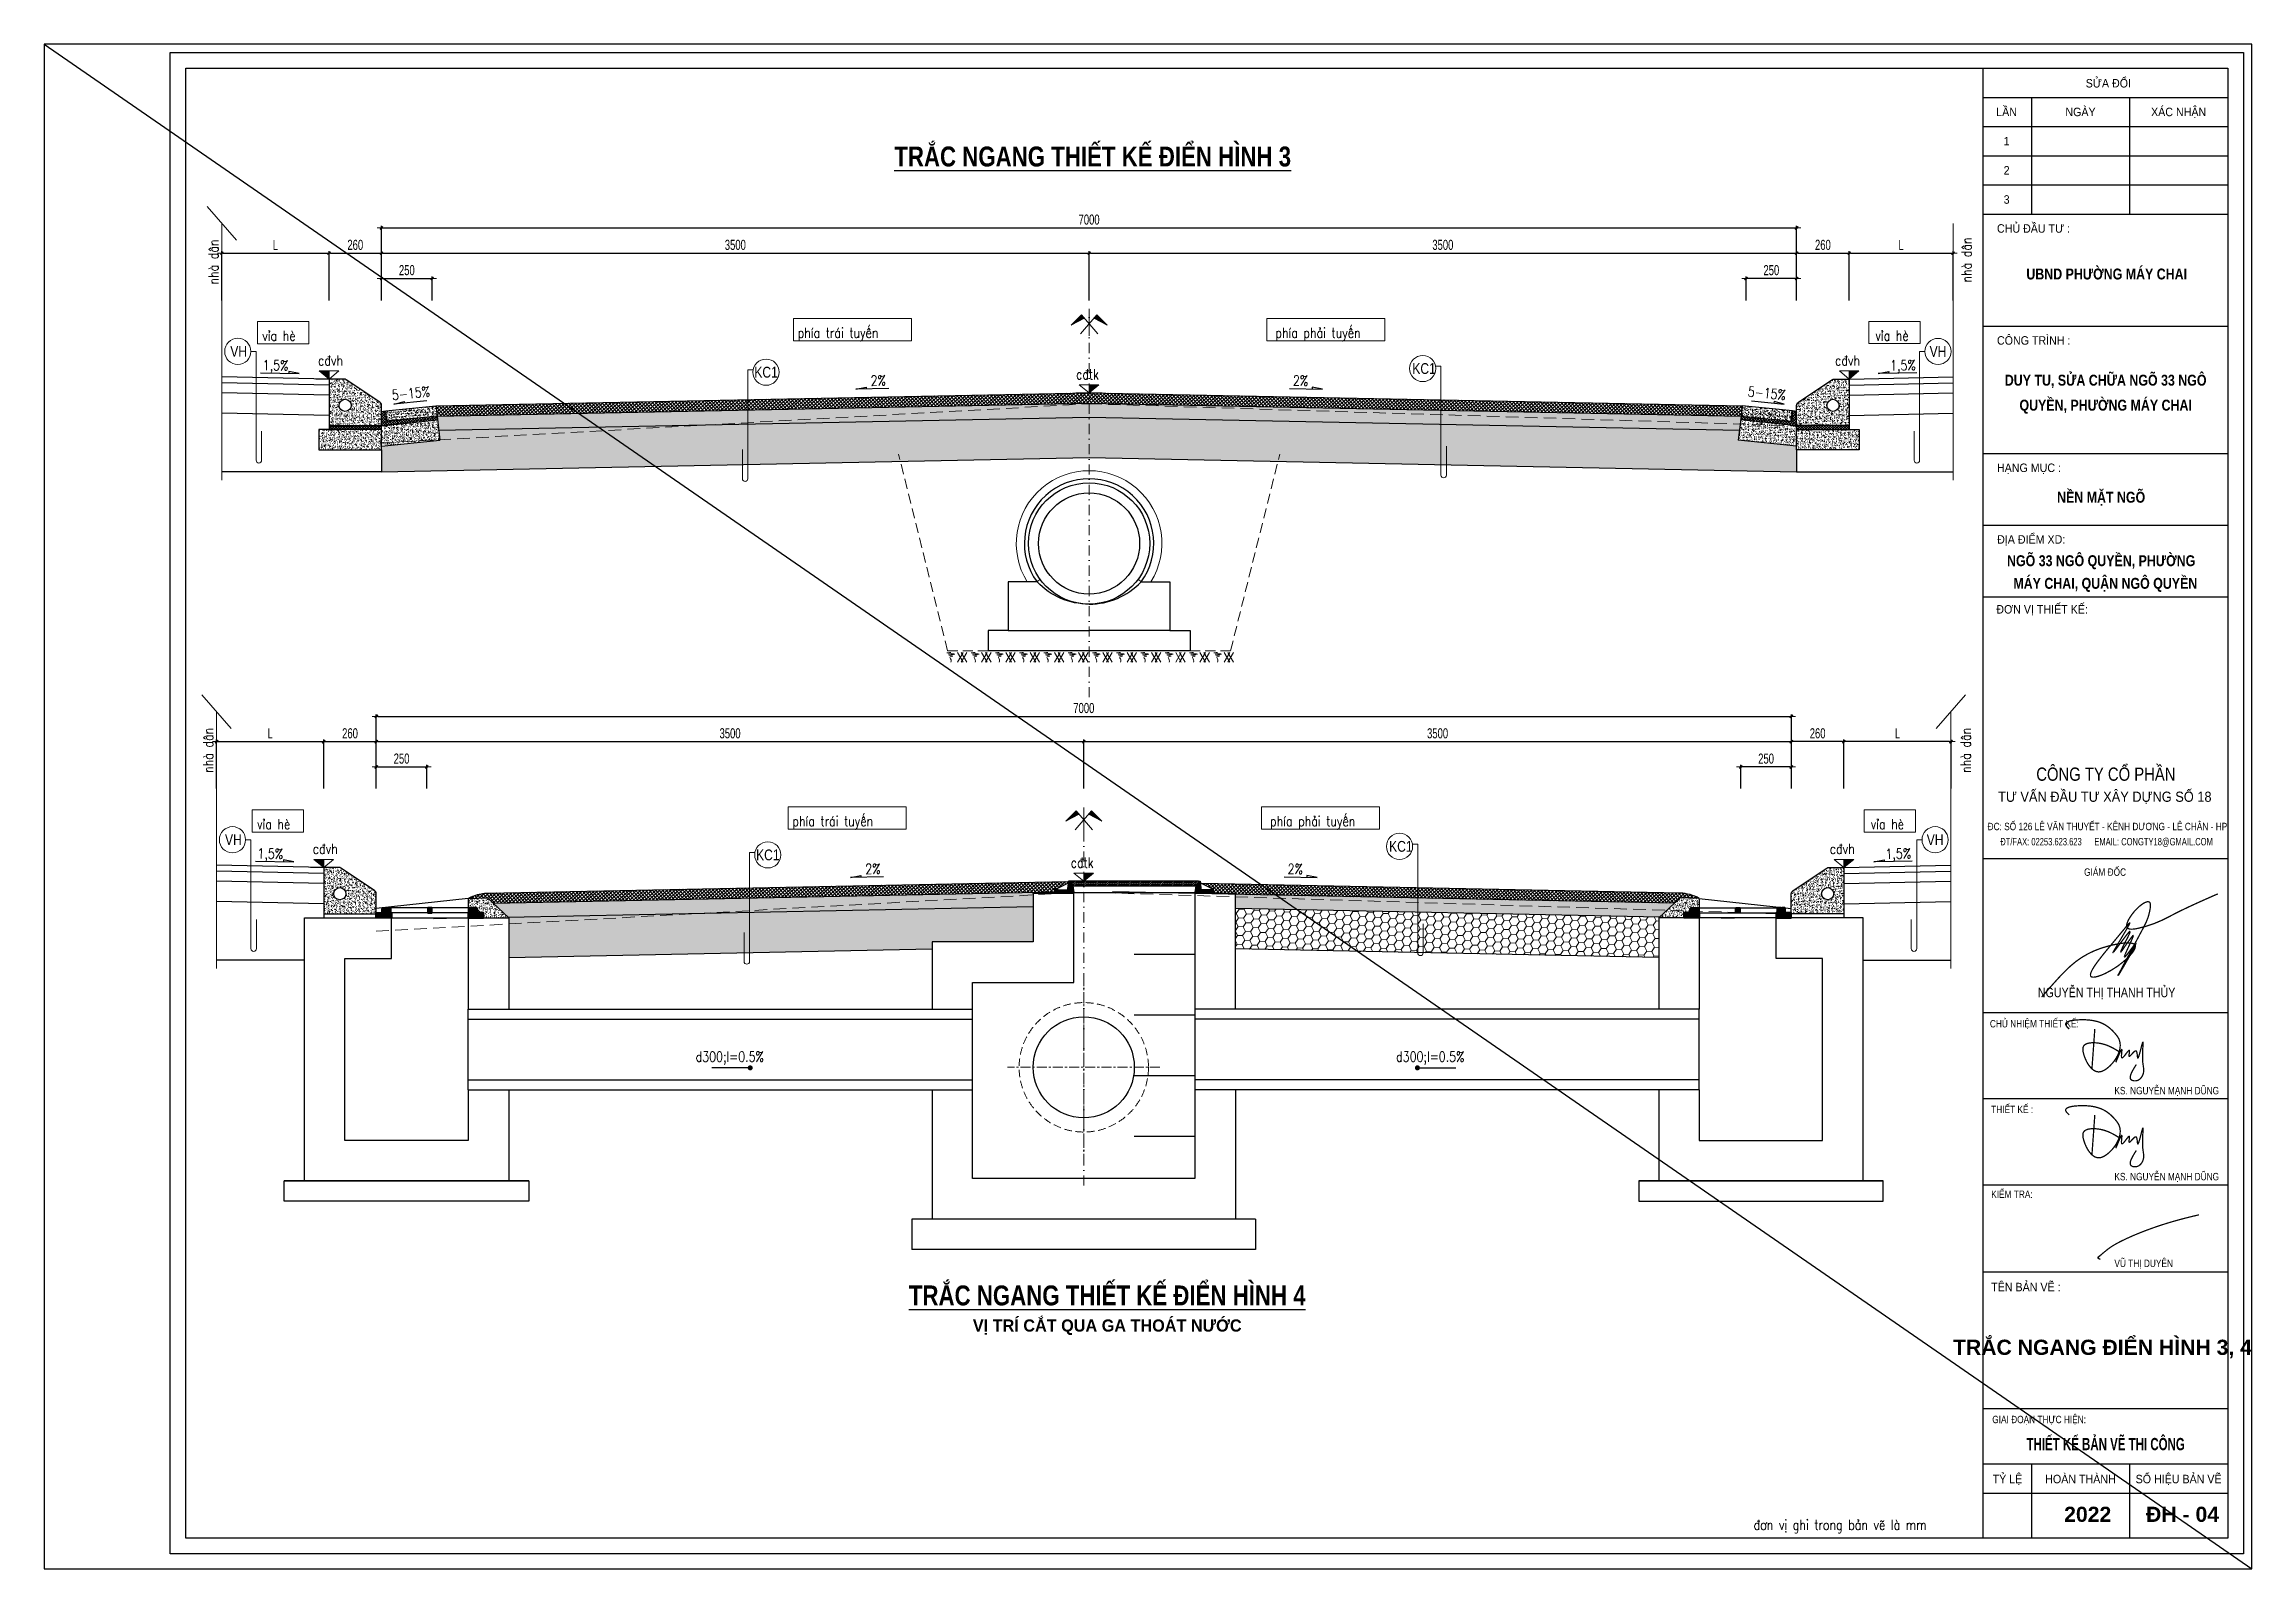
# Model space of a CAD drawing. Header units: millimetres. Extents: x -102634 to -64833, y 11643 to 27305.
# Drawn here: x -92554 to -81633, y 19767 to 27305 of the extents above; entities that cross this region are included whole.
import ezdxf
from ezdxf.enums import TextEntityAlignment as Align

# ---------------------------------------------------------------- set-up
doc = ezdxf.new("R2010")
doc.units = ezdxf.units.MM
doc.header["$MEASUREMENT"] = 0
for name, pattern in [('CENTERX2', [4, 2.5, -0.5, 0.5, -0.5]), ('DASHDOT', [1, 0.5, -0.25, 0, -0.25]), ('HIDDEN', [0.375, 0.25, -0.125])]:
    doc.linetypes.add(name, pattern=pattern)
for name, color, linetype in [('BT7-THAY', 7, 'Continuous'), ('ENTTNTHIETKE1', 2, 'Continuous'), ('GHICHU', 7, 'Continuous'), ('KHUNGTEN', 5, 'Continuous'), ('NOI', 4, 'Continuous'), ('T.bao', 6, 'Continuous'), ('thep', 2, 'Continuous'), ('TXT', 5, 'Continuous')]:
    doc.layers.add(name, color=color, linetype=linetype)
for name, color, linetype, lineweight in [('HATCH', 252, 'Continuous', 9), ('ISO', 153, 'Continuous', 13), ('LC Dim', 8, 'Continuous', 18), ('LC Hatch', 252, 'Continuous', 9), ('LC ISO', 153, 'Continuous', 13), ('LC MANH DUT', 35, 'HIDDEN', 5), ('LC Net dam 1', 30, 'Continuous', 30), ('LC Net dam2', 6, 'Continuous', 40), ('LC Net khuat', 4, 'HIDDEN', 13), ('LC Net manh', 239, 'Continuous', 5), ('LC Net thay', 7, 'Continuous', 25), ('LC Net truc', 79, 'DASHDOT', 13), ('LC Text1', 3, 'Continuous', 20), ('LC Text2', 7, 'Continuous', 25), ('net thay', 2, 'Continuous', 25), ('truc', 1, 'CENTERX2', 15)]:
    doc.layers.add(name, color=color, linetype=linetype, lineweight=lineweight)
doc.layers.add('KCS_Plotter', color=11, linetype='Continuous', plot=False)
doc.styles.add('General text 2', font='arial.ttf')
doc.styles.add('HOATBIF', font='hoatbif.shx', dxfattribs={"width": 0.7})
doc.styles.add('LC 1', font='')
doc.styles.add('LC 3', font='vnsimli.shx', dxfattribs={"width": 0.75})
doc.styles.add('LC3', font='', dxfattribs={"width": 0.8})
doc.styles.add('style1', font='')
doc.styles.add('T1', font='Vnsimli.shx', dxfattribs={"width": 0.8})
doc.styles.add('T2', font='', dxfattribs={"width": 0.8})
doc.styles.add('THANG2', font='')
doc.styles.add('VnAvantH-B', font='')
doc.styles.get('LC 1').set_extended_font_data('.VnAvantH', bold=True)
doc.styles.get('LC3').set_extended_font_data('.VnArialH', bold=True)
doc.styles.get('style1').set_extended_font_data('.VnAvantH')
doc.styles.get('T2').set_extended_font_data('.VnArialH')
doc.styles.get('THANG2').set_extended_font_data('.VnHelvetInsH', bold=True)
doc.styles.get('VnAvantH-B').set_extended_font_data('.VnAvantH', bold=True)
doc.dimstyles.new('1-100(1-25)', dxfattribs={"dimscale": 25, "dimtxt": 2.5, "dimasz": 0.35, "dimexe": 0.5, "dimexo": 0, "dimgap": 0.8, "dimtad": 1, "dimdec": 0, "dimzin": 0, "dimdsep": 46, "dimtxsty": 'HOATBIF', "dimblk1": 'DOT', "dimblk2": 'DOT', "dimsah": 1, "dimcen": -1, "dimdle": 1, "dimclrd": 256, "dimclre": 256, "dimclrt": 4, "dimadec": 3, "dimazin": 2, "dimtfac": 0.333333, "dimtdec": 0, "dimtix": 1, "dimtmove": 2, "dimatfit": 3, "dimldrblk": 'DOT', "dimfxl": 1, "dimtvp": 0.833333, "dimtolj": 1, "dimtzin": 0, "dimarcsym": 0})
pattern_1 = [(45, (-60304.767, -16227.225), (-6.629126, 6.629126), []), (135, (-60304.767, -16227.225), (-6.629126, -6.629126), [])]
pattern_2 = [(46.579445, (22438.682, 9453.242), (26.7089363, -3.9538238), [2.8125, -30.9375]), (351.579445, (22438.682, 9453.242), (-3.510937, 28.467398), [2.25, -24.75]), (97.03089, (22440.908, 9452.912), (23.197999, 24.513574), [2.390257, -26.292829]), (42.763645, (22439.13, 9460.73), (39.579915, -8.58378), [4.21875, -46.40625]), (93.21508, (22442.428, 9460.013), (37.166892, 34.37314), [3.585388, -39.439266]), (347.76361, (22439.13, 9460.73), (37.166892, 34.37314), [3.375, -37.125]), (17.579445, (22442.76, 9458.633), (21.4433102, -16.4068414), [2.8125, -30.9375]), (322.579445, (22442.76, 9458.633), (10.730534, 26.6002837), [2.25, -24.75]), (68.03089, (22444.548, 9457.266), (32.1738437, 10.193442), [2.390257, -26.292829]), (34.079445, (22438.682, 9453.242), (1.200005, 12.4340733), [0, -24.45, 0, -25.125, 0, -24.84375]), (4.079445, (22438.682, 9453.242), (10.7299968, 14.1754933), [0, -14.325, 0, -23.8875, 0, -9.46875]), (324.079445, (22430.334, 9453.741), (19.9322138, -2.0386849), [0, -9.375, 0, -29.25, 0, -38.8125]), (314.079445, (22426.591, 9453.965), (22.0544973, 2.4424178), [0, -12.1875, 0, -19.425, 0, -27.5625])]
pattern_3 = [(41.579445, (-32142.562, 22007.433), (-6.2217928, 7.0128396), []), (131.579445, (-32142.562, 22007.433), (-7.0128396, -6.2217928), [])]
pattern_4 = [(46.579445, (10236.498, 7444.501), (26.7089363, -3.9538238), [2.8125, -30.9375]), (351.579445, (10236.498, 7444.5), (-3.510937, 28.467398), [2.25, -24.75]), (97.030845, (10238.724, 7444.172), (23.198018, 24.513556), [2.390257, -26.292829]), (42.763645, (10236.946, 7451.988), (39.579905, -8.58377), [4.21875, -46.40625]), (93.215045, (10240.244, 7451.273), (37.166919, 34.373111), [3.585386, -39.439237]), (347.763645, (10236.946, 7451.988), (37.166892, 34.37314), [3.375, -37.125]), (17.579445, (10240.577, 7449.893), (21.4433102, -16.4068414), [2.8125, -30.9375]), (322.579445, (10240.577, 7449.893), (10.730534, 26.600284), [2.25, -24.75]), (68.030845, (10242.364, 7448.525), (32.1738517, 10.193417), [2.390257, -26.292829]), (34.079445, (10236.498, 7444.501), (1.200005, 12.4340733), [0, -24.45, 0, -25.125, 0, -24.84375]), (4.079445, (10236.498, 7444.501), (10.7299968, 14.1754933), [0, -14.325, 0, -23.8875, 0, -9.46875]), (324.079445, (10228.151, 7445), (19.9322138, -2.0386849), [0, -9.375, 0, -29.25, 0, -38.8125]), (314.079445, (10224.407, 7445.224), (22.0544973, 2.4424178), [0, -12.1875, 0, -19.425, 0, -27.5625])]
pattern_5 = [(50, (-280583.76, -12749.024), (26.8972568, -2.353205), [2.8125, -30.9375]), (355, (-280583.76, -12749.024), (-5.203175, 28.207205), [2.25, -24.75]), (100.451444, (-280581.519, -12749.22), (21.6940818, 25.8539997), [2.3902572, -26.2928292]), (46.1842, (-280583.76, -12741.524), (40.02155, -6.206973), [4.21875, -46.40625]), (96.635635, (-280580.425, -12742.04), (35.049823, 36.5294475), [3.585388, -39.439266]), (351.184164, (-280583.76, -12741.524), (35.049823, 36.5294475), [3.375, -37.125]), (21, (-280580.01, -12743.4), (22.3840145, -15.0982084), [2.8125, -30.9375]), (326, (-280580.01, -12743.4), (9.124325, 27.1931267), [2.25, -24.75]), (71.451445, (-280578.145, -12744.657), (31.508339, 12.0949182), [2.390257, -26.2928292]), (37.5, (-280583.76, -12749.024), (0.45599457, 12.4835195), [0, -24.45, 0, -25.125, 0, -24.84375]), (7.5, (-280583.76, -12749.024), (9.86510765, 14.7904392), [0, -14.325, 0, -23.8875, 0, -9.46875]), (327.5, (-280592.122, -12749.024), (20.01834136, -0.8458077), [0, -9.375, 0, -29.25, 0, -38.8125]), (317.5, (-280595.872, -12749.024), (21.8694814, 3.7539368), [0, -12.1875, 0, -19.425, 0, -27.5625])]
pattern_6 = [(45, (-102710.0244, 24443.5923), (-1.76776695, 1.76776695), []), (135, (-102710.0244, 24443.5923), (-1.76776695, -1.76776695), [])]
pattern_7 = [(45, (-283500.26, -4425.524), (-1.767766953, 1.767766953), []), (135, (-283500.26, -4425.524), (-1.767766953, -1.767766953), [])]
pattern_8 = [(45, (-29274.4367, 48103.203), (-1.76776695, 1.76776695), []), (135, (-29274.4367, 48103.203), (-1.76776695, -1.76776695), [])]
pattern_9 = [(50, (0, 0), (26.897257, -2.353205), [2.8125, -30.9375]), (355, (0, 0), (-5.203175, 28.207205), [2.25, -24.75]), (100.451444, (2.241, -0.196), (21.694082, 25.854), [2.390257, -26.292829]), (46.1842, (0, 7.5), (40.02155, -6.206973), [4.21875, -46.40625]), (96.635635, (3.335, 6.983), (35.049823, 36.529448), [3.585388, -39.439266]), (351.184164, (0, 7.5), (35.049823, 36.529448), [3.375, -37.125]), (21, (3.75, 5.625), (22.3840145, -15.0982084), [2.8125, -30.9375]), (326, (3.75, 5.625), (9.124325, 27.193127), [2.25, -24.75]), (71.451445, (5.615, 4.367), (31.508339, 12.094918), [2.390257, -26.292829]), (37.5, (0, 0), (0.4559946, 12.4835195), [0, -24.45, 0, -25.125, 0, -24.84375]), (7.5, (0, 0), (9.8651077, 14.7904392), [0, -14.325, 0, -23.8875, 0, -9.46875]), (327.5, (-8.363, 0), (20.0183414, -0.8458077), [0, -9.375, 0, -29.25, 0, -38.8125]), (317.5, (-12.113, 0), (21.8694814, 3.753937), [0, -12.1875, 0, -19.425, 0, -27.5625])]

msp = doc.modelspace()

# ---------------------------------------------------------------- texts
at = {"layer": 'GHICHU', "color": 0, "style": 'THANG2'}
for s, height, p in [('tr¾c ngang ®iÓn h×nh 3, 4', 75.035, (-82372, 20825.2)), ('2022', 75.03, (-82444.9, 19999.4)), ('®h - 04', 75.03, (-81975.8, 19999.4))]:
    msp.add_text(s, height=height, dxfattribs=at).set_placement(p, align=Align.CENTER)
at = {"layer": 'LC Text1', "color": 3, "style": 'LC 3', "width": 0.8}
for s, height, rotation, p in [('nhµ d©n', 50, 90, (-91691.8, 26117)), ('nhµ d©n', 50, 90, (-83019.2, 26126.9)), ('vØa hÌ', 50, 360, (-91475, 25838.9)), ('1,5%%%', 50, 359.14063, (-91473, 25693.7)), ('2%%%', 50, 1.14576, (-88465.3, 25616.8)), ('2%%%', 50, 358.85424, (-86377, 25618.2)), ('1,5%%%', 50, 0.85937, (-83422.3, 25692.4)), ('5-15%%%', 50, 5.71059, (-90831.1, 25545.3)), ('5-15%%%', 50, 354.28941, (-84128.4, 25564.3)), ('nhµ d©n', 50, 90, (-91718, 23702.5)), ('nhµ d©n', 50, 90, (-83023.4, 23702.5)), ('vØa hÌ', 50, 360, (-91501.2, 23424.4)), ('1,5%%%', 50, 359.14063, (-91499.2, 23279.2)), ('1,5%%%', 50, 0.85937, (-83445, 23277.4)), ('2%%%', 50, 1.14576, (-88491.5, 23202.3)), ('2%%%', 50, 358.85424, (-86403.2, 23203.7)), ('d300;I=0.5%%%', 50.002, 359.99922, (-89331.4, 22274.3)), ('d300;I=0.5%%%', 50.002, 0.00078, (-85866.1, 22274.3)), ('®¬n vÞ ghi trong b¶n vÏ lµ mm', 50.002, 359.99922, (-84097.6, 19959.9))]:
    msp.add_text(s, height=height, rotation=rotation, dxfattribs=at).set_placement(p)
for s, p in [('phÝa tr¸i tuyÕn', (-88826.5, 25853.6)), ('phÝa ph¶i tuyÕn', (-86463.4, 25853.6)), ('vØa hÌ', (-83495.6, 25839.4)), ('phÝa tr¸i tuyÕn', (-88852.7, 23439.1)), ('phÝa ph¶i tuyÕn', (-86489.6, 23439.1)), ('vØa hÌ', (-83518.3, 23424.4))]:
    msp.add_text(s, height=50, dxfattribs=at).set_placement(p)

# ---------------------------------------------------------------- blocks, each defined once
blk = doc.blocks.new('TIEUDE1')
at = {"layer": 'LC Text2', "color": 7, "style": 'LC 1'}
blk.add_attdef('TIªU§Ò', text='', height=5, dxfattribs=at).set_placement((0, 0), align=Align.BOTTOM_CENTER)
blk.add_attdef('TL', text='', height=3, dxfattribs=at).set_placement((0, -2), align=Align.TOP_CENTER)
blk = doc.blocks.new('DXicon')
at = {"layer": 'LC Hatch', "ltscale": 50}
for points in [[(-1.15, 4.39), (-1.9, 5.26), (-4.45, 2.69)], [(4.45, 2.69), (1.9, 5.26), (1.15, 4.39)]]:
    blk.add_hatch(color=252, dxfattribs=at).paths.add_polyline_path(points)
at = {"layer": 'LC Net manh', "color": 8, "ltscale": 50}
for p, q in [((0, 0.04), (0, 6.04)), ((-1.9, 5.26), (-4.45, 2.69)), ((-4.45, 2.69), (-1.15, 4.39)), ((-2.13, 0.57), (1.9, 5.26)), ((2.13, 0.57), (-1.9, 5.26)), ((4.45, 2.69), (1.15, 4.39)), ((1.9, 5.26), (4.45, 2.69))]:
    blk.add_line(p, q, dxfattribs=at)
blk = doc.blocks.new('Caodo1')
at = {"layer": 'LC Text1'}
blk.add_hatch(color=4, dxfattribs=at).paths.add_polyline_path([(0, 200), (0, 0), (243, 200)])
at = {"layer": 'LC Text1', "color": 4}
for p, q in [((324, 0), (-324, 0)), ((0, 0), (0, 200))]:
    blk.add_line(p, q, dxfattribs=at)
blk.add_lwpolyline([(-243, 200), (243, 200), (0, 0), (0, 0)], close=True, dxfattribs=at)
at = {"layer": 'LC Text1', "color": 4, "style": 'T1', "width": 0.8}
blk.add_attdef('%%P0,00', text='', height=250, dxfattribs=at).set_placement((-39, 460), align=Align.MIDDLE_CENTER)
blk = doc.blocks.new('*U5')
at = {"layer": 'LC ISO'}
blk.add_circle((0, 0), 4.25, dxfattribs=at)
at = {"layer": 'LC Text1', "style": 'General text 2', "width": 0.8, "flags": 8}
blk.add_attdef('SYMBOL', text='', height=3.5, dxfattribs=at).set_placement((0, 0), align=Align.MIDDLE_CENTER)
blk = doc.blocks.new('DOT')
at = {"layer": 'LC Dim'}
blk.add_line((-3, 0), (3, 0), dxfattribs=at)
at = {"layer": 'LC Dim', "color": 4}
blk.add_line((-1, -1), (1, 1), dxfattribs=at)
blk.add_lwpolyline([(0.5, 1), (-1, -0.5), (-0.5, -1), (1, 0.5)], close=True, dxfattribs=at)
blk = doc.blocks.new('*D91')
at = {"layer": 'Defpoints', "color": 0, "transparency": 16777216}
for p in [(-91145, 26272), (-91675, 26039), (-91145, 26039)]:
    blk.add_point(p, dxfattribs=at)
at = {"layer": 'LC Dim', "lineweight": -2, "transparency": 16777216}
for p, q in [((-91675, 26039), (-91675, 26282)), ((-91668, 26272), (-91152, 26272)), ((-91145, 26039), (-91145, 26282))]:
    blk.add_line(p, q, dxfattribs=at)
at = {"layer": 'LC Dim', "lineweight": -2, "transparency": 16777216, "xscale": 7, "yscale": 7, "zscale": 7, "rotation": 180}
blk.add_blockref('DOT', (-91675, 26272), dxfattribs=at)
at = {"layer": 'LC Dim', "lineweight": -2, "transparency": 16777216, "xscale": 7, "yscale": 7, "zscale": 7}
blk.add_blockref('DOT', (-91145, 26272), dxfattribs=at)
at = {"layer": 'LC Dim', "color": 4, "transparency": 16777216, "insert": (-91410, 26313), "char_height": 50, "attachment_point": 5, "style": 'HOATBIF'}
blk.add_mtext('\\A1;L', dxfattribs=at)
blk = doc.blocks.new('_Dot')
at = {"color": 0, "linetype": 'ByBlock', "lineweight": -2}
blk.add_line((-0.5, 0), (-1, 0), dxfattribs=at)
at = {"color": 0, "linetype": 'ByBlock', "const_width": 0.5}
blk.add_lwpolyline([(-0.25, 0, 1), (0.25, 0, 1)], format="xyb", close=True, dxfattribs=at)
blk = doc.blocks.new('*D92')
at = {"layer": 'Defpoints', "color": 0, "transparency": 16777216}
for p in [(-90885, 26272), (-91145, 26039), (-90885, 26039)]:
    blk.add_point(p, dxfattribs=at)
at = {"layer": 'LC Dim', "lineweight": -2, "transparency": 16777216}
for p, q in [((-91145, 26039), (-91145, 26282)), ((-91138, 26272), (-90892, 26272)), ((-90885, 26039), (-90885, 26282))]:
    blk.add_line(p, q, dxfattribs=at)
at = {"layer": 'LC Dim', "lineweight": -2, "transparency": 16777216, "xscale": 7, "yscale": 7, "zscale": 7, "rotation": 180}
blk.add_blockref('DOT', (-91145, 26272), dxfattribs=at)
at = {"layer": 'LC Dim', "lineweight": -2, "transparency": 16777216, "xscale": 7, "yscale": 7, "zscale": 7}
blk.add_blockref('DOT', (-90885, 26272), dxfattribs=at)
at = {"layer": 'LC Dim', "color": 4, "transparency": 16777216, "insert": (-91015, 26313), "char_height": 50, "attachment_point": 5, "style": 'HOATBIF'}
blk.add_mtext('\\A1;260', dxfattribs=at)
blk = doc.blocks.new('*D93')
at = {"layer": 'Defpoints', "color": 0, "transparency": 16777216}
for p in [(-87385, 26272), (-90885, 26039), (-87385, 26039)]:
    blk.add_point(p, dxfattribs=at)
at = {"layer": 'LC Dim', "lineweight": -2, "transparency": 16777216}
for p, q in [((-90885, 26039), (-90885, 26282)), ((-90878, 26272), (-87392, 26272)), ((-87385, 26039), (-87385, 26282))]:
    blk.add_line(p, q, dxfattribs=at)
at = {"layer": 'LC Dim', "lineweight": -2, "transparency": 16777216, "xscale": 7, "yscale": 7, "zscale": 7, "rotation": 180}
blk.add_blockref('DOT', (-90885, 26272), dxfattribs=at)
at = {"layer": 'LC Dim', "lineweight": -2, "transparency": 16777216, "xscale": 7, "yscale": 7, "zscale": 7}
blk.add_blockref('DOT', (-87385, 26272), dxfattribs=at)
at = {"layer": 'LC Dim', "color": 4, "transparency": 16777216, "insert": (-89135, 26313), "char_height": 50, "attachment_point": 5, "style": 'HOATBIF'}
blk.add_mtext('\\A1;3500', dxfattribs=at)
blk = doc.blocks.new('*D94')
at = {"layer": 'Defpoints', "color": 0, "transparency": 16777216}
for p in [(-83885, 26272), (-87385, 26039), (-83885, 26039)]:
    blk.add_point(p, dxfattribs=at)
at = {"layer": 'LC Dim', "lineweight": -2, "transparency": 16777216}
for p, q in [((-87385, 26039), (-87385, 26282)), ((-87378, 26272), (-83892, 26272)), ((-83885, 26039), (-83885, 26282))]:
    blk.add_line(p, q, dxfattribs=at)
at = {"layer": 'LC Dim', "lineweight": -2, "transparency": 16777216, "xscale": 7, "yscale": 7, "zscale": 7, "rotation": 180}
blk.add_blockref('DOT', (-87385, 26272), dxfattribs=at)
at = {"layer": 'LC Dim', "lineweight": -2, "transparency": 16777216, "xscale": 7, "yscale": 7, "zscale": 7}
blk.add_blockref('DOT', (-83885, 26272), dxfattribs=at)
at = {"layer": 'LC Dim', "color": 4, "transparency": 16777216, "insert": (-85635, 26313), "char_height": 50, "attachment_point": 5, "style": 'HOATBIF'}
blk.add_mtext('\\A1;3500', dxfattribs=at)
blk = doc.blocks.new('*D95')
at = {"layer": 'Defpoints', "color": 0, "transparency": 16777216}
for p in [(-83625, 26272), (-83885, 26039), (-83625, 26039)]:
    blk.add_point(p, dxfattribs=at)
at = {"layer": 'LC Dim', "lineweight": -2, "transparency": 16777216}
for p, q in [((-83885, 26039), (-83885, 26282)), ((-83878, 26272), (-83632, 26272)), ((-83625, 26039), (-83625, 26282))]:
    blk.add_line(p, q, dxfattribs=at)
at = {"layer": 'LC Dim', "lineweight": -2, "transparency": 16777216, "xscale": 7, "yscale": 7, "zscale": 7, "rotation": 180}
blk.add_blockref('DOT', (-83885, 26272), dxfattribs=at)
at = {"layer": 'LC Dim', "lineweight": -2, "transparency": 16777216, "xscale": 7, "yscale": 7, "zscale": 7}
blk.add_blockref('DOT', (-83625, 26272), dxfattribs=at)
at = {"layer": 'LC Dim', "color": 4, "transparency": 16777216, "insert": (-83755, 26313), "char_height": 50, "attachment_point": 5, "style": 'HOATBIF'}
blk.add_mtext('\\A1;260', dxfattribs=at)
blk = doc.blocks.new('*D96')
at = {"layer": 'Defpoints', "color": 0, "transparency": 16777216}
for p in [(-83111, 26272), (-83625, 26039), (-83111, 26039)]:
    blk.add_point(p, dxfattribs=at)
at = {"layer": 'LC Dim', "lineweight": -2, "transparency": 16777216}
for p, q in [((-83625, 26039), (-83625, 26282)), ((-83618, 26272), (-83118, 26272)), ((-83111, 26039), (-83111, 26282))]:
    blk.add_line(p, q, dxfattribs=at)
at = {"layer": 'LC Dim', "lineweight": -2, "transparency": 16777216, "xscale": 7, "yscale": 7, "zscale": 7, "rotation": 180}
blk.add_blockref('DOT', (-83625, 26272), dxfattribs=at)
at = {"layer": 'LC Dim', "lineweight": -2, "transparency": 16777216, "xscale": 7, "yscale": 7, "zscale": 7}
blk.add_blockref('DOT', (-83111, 26272), dxfattribs=at)
at = {"layer": 'LC Dim', "color": 4, "transparency": 16777216, "insert": (-83368, 26313), "char_height": 50, "attachment_point": 5, "style": 'HOATBIF'}
blk.add_mtext('\\A1;L', dxfattribs=at)
blk = doc.blocks.new('*D97')
at = {"layer": 'Defpoints', "color": 0, "transparency": 16777216}
for p in [(-83885, 26397), (-90885, 26039), (-83885, 26039)]:
    blk.add_point(p, dxfattribs=at)
at = {"layer": 'LC Dim', "lineweight": -2, "transparency": 16777216}
for p, q in [((-90885, 26039), (-90885, 26407)), ((-90878, 26397), (-83892, 26397)), ((-83885, 26039), (-83885, 26407))]:
    blk.add_line(p, q, dxfattribs=at)
at = {"layer": 'LC Dim', "lineweight": -2, "transparency": 16777216, "xscale": 7, "yscale": 7, "zscale": 7, "rotation": 180}
blk.add_blockref('DOT', (-90885, 26397), dxfattribs=at)
at = {"layer": 'LC Dim', "lineweight": -2, "transparency": 16777216, "xscale": 7, "yscale": 7, "zscale": 7}
blk.add_blockref('DOT', (-83885, 26397), dxfattribs=at)
at = {"layer": 'LC Dim', "color": 4, "transparency": 16777216, "insert": (-87385, 26438), "char_height": 50, "attachment_point": 5, "style": 'HOATBIF'}
blk.add_mtext('\\A1;7000', dxfattribs=at)
blk = doc.blocks.new('mat dat')
at = {"layer": 'LC Net manh'}
for p, q in [((2, 0), (3.73, -3)), ((3.73, 0), (2, -3)), ((3.15, 0), (4.88, -3)), ((4.88, 0), (3.15, -3))]:
    blk.add_line(p, q, dxfattribs=at)
blk.add_spline([(0, 0), (-1.21, -0.12), (1.21, -0.52), (-0.75, -0.75), (0.58, -1.1), (-0.23, -1.33), (0.06, -2.19), (0, -3)], degree=3, dxfattribs=at)
blk = doc.blocks.new('*U54')
at = {"layer": 'LC Net manh', "xscale": 16.16576126750787, "yscale": 16.16576126750787, "zscale": 16.16576126750787}
blk.add_blockref('mat dat', (-29, 24), dxfattribs=at)
blk = doc.blocks.new('*U55')
at = {"layer": 'LC Net manh', "color": 0, "linetype": 'ByBlock', "lineweight": -2, "transparency": 16777216}
for p in [(0, 0), (120, 0), (240, 0), (360, 0), (480, 0), (600, 0), (720, 0), (840, 0), (960, 0), (1080, 0), (1200, 0), (1320, 0)]:
    blk.add_blockref('*U54', p, dxfattribs=at)
blk = doc.blocks.new('CONGD500')
at = {"layer": 'LC Dim', "ltscale": 100}
blk.add_arc((0, 0), 360, 328.1446, 211.8554, dxfattribs=at)
at = {"layer": 'LC MANH DUT', "ltscale": 200}
for points in [[(-500, -530), (-700, -530), (-943, 442)], [(500, -530), (700, -530), (943, 442)]]:
    blk.add_lwpolyline(points, dxfattribs=at)
at = {"layer": 'LC Net thay'}
for p, q in [((-257, -190), (-242, -177)), ((257, -190), (243, -176)), ((-400, -430), (-500, -430)), ((-500, -430), (-500, -530)), ((400, -430), (500, -430)), ((500, -430), (500, -530)), ((500, -530), (-500, -530))]:
    blk.add_line(p, q, dxfattribs=at)
for points in [[(0, -300, -0.20483), (-257, -190), (-395, -190), (-400, -190), (-400, -430), (0, -430)], [(0, -300, 0.20483), (257, -190), (395, -190), (400, -190), (400, -430), (0, -430)]]:
    blk.add_lwpolyline(points, format="xyb", dxfattribs=at)
for radius in [300, 250]:
    blk.add_circle((0, 0), radius, dxfattribs=at)
blk.add_arc((0, 0), 320, 323.5764, 216.4236, dxfattribs=at)
at = {"layer": 'LC Net manh'}
blk.add_blockref('*U55', (-655, -563), dxfattribs=at)
blk = doc.blocks.new('*D98')
at = {"layer": 'Defpoints', "color": 0, "transparency": 16777216}
for p in [(-84135, 26147), (-84135, 26039), (-83885, 26039)]:
    blk.add_point(p, dxfattribs=at)
at = {"layer": 'LC Dim', "lineweight": -2, "transparency": 16777216}
for p, q in [((-84135, 26039), (-84135, 26157)), ((-83892, 26147), (-84128, 26147)), ((-83885, 26039), (-83885, 26157))]:
    blk.add_line(p, q, dxfattribs=at)
at = {"layer": 'LC Dim', "lineweight": -2, "transparency": 16777216, "xscale": 7, "yscale": 7, "zscale": 7, "rotation": 180}
blk.add_blockref('DOT', (-84135, 26147), dxfattribs=at)
at = {"layer": 'LC Dim', "lineweight": -2, "transparency": 16777216, "xscale": 7, "yscale": 7, "zscale": 7}
blk.add_blockref('DOT', (-83885, 26147), dxfattribs=at)
at = {"layer": 'LC Dim', "color": 4, "transparency": 16777216, "insert": (-84010, 26188), "char_height": 50, "attachment_point": 5, "style": 'HOATBIF'}
blk.add_mtext('\\A1;250', dxfattribs=at)
blk = doc.blocks.new('*D99')
at = {"layer": 'Defpoints', "color": 0, "transparency": 16777216}
for p in [(-90635, 26147), (-90885, 26039), (-90635, 26039)]:
    blk.add_point(p, dxfattribs=at)
at = {"layer": 'LC Dim', "lineweight": -2, "transparency": 16777216}
for p, q in [((-90885, 26039), (-90885, 26157)), ((-90878, 26147), (-90642, 26147)), ((-90635, 26039), (-90635, 26157))]:
    blk.add_line(p, q, dxfattribs=at)
at = {"layer": 'LC Dim', "lineweight": -2, "transparency": 16777216, "xscale": 7, "yscale": 7, "zscale": 7, "rotation": 180}
blk.add_blockref('DOT', (-90885, 26147), dxfattribs=at)
at = {"layer": 'LC Dim', "lineweight": -2, "transparency": 16777216, "xscale": 7, "yscale": 7, "zscale": 7}
blk.add_blockref('DOT', (-90635, 26147), dxfattribs=at)
at = {"layer": 'LC Dim', "color": 4, "transparency": 16777216, "insert": (-90760, 26188), "char_height": 50, "attachment_point": 5, "style": 'HOATBIF'}
blk.add_mtext('\\A1;250', dxfattribs=at)
blk = doc.blocks.new('chu ki Miss Duyen')
at = {"layer": 'ISO', "ltscale": 2, "const_width": 40}
blk.add_lwpolyline([(843, 225), (838, 225), (836, 225), (834, 225), (832, 225), (830, 226), (828, 226), (827, 226), (826, 226), (825, 226), (824, 226), (823, 226), (821, 226), (820, 227), (819, 227), (818, 227), (817, 227), (816, 227), (815, 227), (814, 227), (813, 228), (812, 228), (810, 228), (809, 228), (808, 228), (807, 229), (806, 229), (805, 229), (804, 229), (803, 230), (801, 230), (800, 230), (799, 230), (798, 231), (797, 231), (795, 231), (794, 232), (793, 232), (792, 232), (791, 233), (789, 233), (788, 233), (787, 234), (786, 234), (785, 235), (783, 235), (782, 235), (781, 236), (780, 236), (779, 237), (778, 237), (777, 238), (776, 238), (776, 238), (775, 238), (775, 239), (774, 239), (774, 239), (773, 239), (773, 240), (772, 240), (771, 240), (771, 240), (770, 241), (770, 241), (769, 241), (769, 242), (768, 242), (768, 242), (767, 242), (767, 243), (766, 243), (766, 243), (765, 244), (765, 244), (765, 244), (764, 245), (764, 245), (763, 245), (763, 246), (762, 246), (762, 246), (762, 247), (761, 247), (761, 247), (760, 248), (760, 248), (760, 248), (759, 249), (759, 249), (759, 249), (758, 250), (758, 250), (758, 250), (758, 251), (757, 251), (757, 251), (757, 252), (756, 252), (756, 253), (756, 253), (756, 253), (756, 254), (755, 254), (755, 255), (755, 255), (755, 255), (755, 256), (755, 256), (754, 257), (754, 257), (754, 257), (754, 258), (754, 258), (754, 259), (754, 259), (754, 260), (754, 260), (754, 260), (754, 261), (754, 261), (754, 262), (754, 262), (754, 263), (754, 263), (754, 263), (754, 264), (754, 264), (754, 265), (754, 265), (754, 266), (754, 266), (754, 267), (754, 267), (755, 268), (755, 268), (755, 269), (755, 269), (755, 270), (755, 270), (755, 270), (756, 271), (756, 271), (756, 272), (756, 272), (756, 273), (757, 273), (757, 274), (757, 274), (757, 275), (758, 275), (758, 276), (758, 276), (758, 277), (759, 277), (759, 278), (759, 278), (759, 279), (760, 279), (760, 280), (760, 280), (761, 281), (761, 281), (761, 282), (762, 282), (762, 283), (762, 283), (763, 284), (763, 284), (763, 285), (764, 285), (764, 286), (764, 286), (765, 287), (766, 288), (767, 289), (767, 290), (768, 291), (769, 293), (770, 294), (771, 295), (771, 296), (772, 297), (773, 298), (774, 299), (775, 300), (776, 301), (777, 302), (778, 303), (778, 304), (780, 306), (781, 307), (782, 308), (783, 309), (784, 310), (785, 311), (786, 312), (786, 312), (787, 313), (788, 314), (789, 315), (790, 316), (791, 317), (792, 318), (792, 319), (793, 320), (794, 321), (795, 322), (796, 323), (797, 324), (797, 324), (798, 325), (799, 326), (800, 327), (801, 328), (801, 329), (802, 330), (803, 330), (804, 331), (805, 332), (805, 333), (806, 334), (807, 335), (808, 336), (808, 336), (809, 337), (810, 338), (811, 339), (811, 340), (812, 340), (813, 341), (814, 343), (816, 344), (817, 346), (819, 348), (820, 349), (822, 351), (823, 352), (824, 354), (826, 355), (827, 357), (829, 358), (830, 360), (831, 361), (834, 364), (840, 370), (842, 372), (845, 376), (848, 379), (851, 382), (853, 386), (856, 389), (859, 392), (862, 395), (865, 398), (867, 401), (870, 404), (873, 407), (876, 411), (879, 414), (882, 417), (885, 420), (887, 423), (890, 427), (893, 430), (896, 433), (899, 436), (902, 440), (905, 443), (908, 446), (911, 449), (914, 453), (917, 456), (920, 459), (923, 462), (926, 466), (928, 469), (931, 472), (934, 476), (937, 479), (940, 482), (943, 486), (946, 489), (949, 492), (953, 495), (956, 499), (959, 502), (962, 505), (965, 509), (968, 512), (971, 515), (974, 519), (977, 522), (980, 525), (983, 529), (986, 532), (989, 535), (992, 538), (996, 542), (999, 545), (1002, 548), (1005, 552), (1008, 555), (1011, 558), (1014, 561), (1017, 565), (1021, 568), (1024, 571), (1027, 574), (1030, 578), (1033, 581), (1036, 584), (1040, 587), (1043, 591), (1046, 594), (1049, 596), (1052, 600), (1056, 603), (1059, 606), (1062, 610), (1065, 613), (1069, 616), (1072, 619), (1075, 622), (1078, 625), (1082, 628), (1085, 631), (1088, 634), (1091, 637), (1095, 640), (1098, 643), (1101, 646), (1105, 649), (1108, 652), (1111, 655), (1114, 658), (1118, 661), (1121, 664), (1124, 667), (1128, 670), (1131, 673), (1134, 676), (1138, 679), (1141, 682), (1144, 685), (1148, 688), (1151, 691), (1154, 694), (1158, 697), (1161, 700), (1165, 702), (1168, 705), (1171, 708), (1175, 711), (1178, 714), (1182, 717), (1185, 720), (1188, 722), (1192, 725), (1195, 728), (1199, 731), (1202, 734), (1205, 736), (1209, 739), (1212, 742), (1216, 745), (1219, 747), (1223, 750), (1226, 753), (1229, 756), (1233, 758), (1236, 761), (1240, 764), (1243, 767), (1247, 769), (1250, 772), (1254, 775), (1257, 777), (1261, 780), (1264, 783), (1268, 785), (1271, 788), (1275, 791), (1278, 793), (1282, 796), (1285, 799), (1289, 801), (1292, 804), (1296, 807), (1299, 809), (1303, 812), (1306, 815), (1310, 817), (1313, 820), (1317, 822), (1320, 825), (1324, 828), (1327, 830), (1331, 833), (1335, 835), (1338, 838), (1342, 840), (1345, 843), (1349, 846), (1352, 848), (1356, 851), (1360, 853), (1363, 856), (1367, 858), (1370, 861), (1374, 863), (1377, 866), (1381, 868), (1385, 871), (1392, 876), (1399, 881), (1406, 886), (1413, 891), (1421, 896), (1428, 901), (1435, 906), (1442, 911), (1447, 915), (1457, 921), (1464, 926), (1471, 931), (1479, 936), (1486, 941), (1493, 946), (1501, 950), (1508, 955), (1515, 960), (1523, 965), (1530, 970), (1537, 975), (1545, 980), (1552, 984), (1559, 989), (1567, 994), (1574, 999), (1582, 1004), (1589, 1008), (1596, 1013), (1604, 1018), (1611, 1023), (1619, 1028), (1626, 1032), (1634, 1037), (1641, 1042), (1648, 1046), (1656, 1051), (1663, 1056), (1671, 1061), (1678, 1065), (1686, 1070), (1693, 1075), (1701, 1079), (1708, 1084), (1716, 1089), (1723, 1093), (1731, 1098), (1738, 1103), (1746, 1107), (1753, 1112), (1761, 1116), (1769, 1121), (1776, 1126), (1784, 1130), (1791, 1135), (1799, 1139), (1806, 1144), (1814, 1148), (1822, 1153), (1829, 1158), (1837, 1162), (1844, 1167), (1852, 1171), (1860, 1176), (1867, 1180), (1875, 1185), (1882, 1189), (1890, 1194), (1898, 1198), (1905, 1203), (1913, 1207), (1921, 1212), (1928, 1216), (1936, 1220), (1943, 1225), (1951, 1229), (1959, 1234), (1964, 1237), (1974, 1243), (1982, 1247), (1989, 1251), (1997, 1256), (2005, 1260), (2012, 1265), (2020, 1269), (2028, 1273), (2036, 1278), (2043, 1282), (2051, 1286), (2059, 1291), (2066, 1295), (2074, 1299), (2082, 1304), (2089, 1308), (2097, 1312), (2105, 1317), (2113, 1321), (2120, 1325), (2128, 1330), (2136, 1334), (2144, 1338), (2151, 1342), (2159, 1347), (2167, 1351), (2175, 1355), (2182, 1359), (2190, 1364), (2198, 1368), (2206, 1372), (2213, 1376), (2221, 1381), (2229, 1385), (2237, 1389), (2244, 1393), (2252, 1397), (2260, 1402), (2268, 1406), (2276, 1410), (2283, 1414), (2291, 1418), (2299, 1422), (2307, 1426), (2315, 1431), (2322, 1435), (2330, 1439), (2338, 1443), (2346, 1447), (2354, 1451), (2361, 1455), (2369, 1459), (2377, 1464), (2385, 1468), (2393, 1472), (2401, 1476), (2408, 1480), (2416, 1484), (2424, 1488), (2432, 1492), (2440, 1496), (2448, 1500), (2456, 1504), (2463, 1508), (2471, 1512), (2479, 1516), (2487, 1520), (2495, 1524), (2503, 1528), (2511, 1532), (2519, 1536), (2526, 1540), (2534, 1544), (2542, 1548), (2550, 1552), (2558, 1556), (2566, 1560), (2574, 1564), (2582, 1568), (2590, 1572), (2598, 1575), (2606, 1579), (2613, 1583), (2621, 1587), (2629, 1591), (2637, 1595), (2645, 1599), (2653, 1603), (2661, 1607), (2669, 1610), (2677, 1614), (2685, 1618), (2693, 1622), (2701, 1626), (2709, 1630), (2717, 1633), (2725, 1637), (2733, 1641), (2741, 1645), (2749, 1649), (2756, 1652), (2764, 1656), (2772, 1660), (2780, 1664), (2788, 1668), (2796, 1671), (2804, 1675), (2812, 1679), (2820, 1683), (2828, 1686), (2836, 1690), (2844, 1694), (2852, 1698), (2860, 1701), (2868, 1705), (2876, 1709), (2884, 1712), (2892, 1716), (2900, 1720), (2908, 1723), (2916, 1727), (2925, 1731), (2933, 1734), (2941, 1738), (2949, 1742), (2957, 1745), (2965, 1749), (2973, 1753), (2981, 1756), (2989, 1760), (2997, 1763), (3005, 1767), (3013, 1771), (3021, 1774), (3029, 1778), (3037, 1781), (3045, 1785), (3053, 1789), (3061, 1792), (3069, 1796), (3078, 1799), (3086, 1803), (3094, 1806), (3102, 1810), (3110, 1813), (3118, 1817), (3126, 1820), (3134, 1824), (3142, 1827), (3150, 1831), (3156, 1833), (3167, 1838), (3175, 1841), (3183, 1845), (3191, 1848), (3199, 1852), (3207, 1855), (3215, 1859), (3223, 1862), (3232, 1866), (3240, 1869), (3248, 1873), (3256, 1876), (3264, 1879), (3272, 1883), (3280, 1886), (3288, 1890), (3297, 1893), (3305, 1896), (3313, 1900), (3321, 1903), (3329, 1907), (3337, 1910), (3345, 1913), (3354, 1917), (3362, 1920), (3370, 1923), (3378, 1927), (3386, 1930), (3394, 1933), (3403, 1937), (3411, 1940), (3419, 1944), (3427, 1947), (3435, 1950), (3452, 1957), (3468, 1963), (3484, 1970), (3501, 1977), (3517, 1983), (3534, 1990), (3550, 1996), (3566, 2003), (3583, 2009), (3599, 2016), (3616, 2022), (3632, 2029), (3648, 2035), (3665, 2042), (3681, 2048), (3698, 2055), (3714, 2061), (3731, 2068), (3747, 2074), (3763, 2081), (3780, 2087), (3796, 2093), (3813, 2100), (3828, 2106)], dxfattribs=at)
blk = doc.blocks.new('nguyen thi thanh thuy')
at = {"layer": 'ISO', "ltscale": 2, "const_width": 40}
blk.add_lwpolyline([(-2685, -1690, -0.006388), (-2178, -1117, -0.008557), (-1977, -905, -0.017087), (-1770, -708, -0.102087), (-833, -161, -0.039833), (-270, -16, -0.020512), (-90, 8, -0.044497), (98, 9, -0.05587), (182, -8, -0.113633), (236, -42, -0.176433), (258, -92, -0.077033), (254, -135, -0.069534), (223, -210, -0.038569), (166, -296, -0.030368), (57, -421, -0.082382), (-675, -942, -0.035158), (-905, -1035, -0.04441), (-1026, -1062, -0.066948), (-1091, -1062, -0.143409), (-1132, -1043, -0.176131), (-1149, -1007, -0.069024), (-1148, -973, -0.059887), (-1131, -911, -0.036714), (-1079, -807, -0.019023), (-1000, -683, -0.011006), (-898, -542, -0.01042), (-645, -222, 0.001355), (-76, 463, -0.031231), (69, 631, -0.180623), (82, 640, -0.602198), (84, 631, -0.055981), (56, 570, -0.010846), (-28, 418, 0.000464), (-371, -161, 0.02324), (-439, -286, 1.627113), (-437, -292, 0.049833), (-397, -245, 0.005496), (-91, 162, -0.011697), (26, 311, -0.051381), (82, 370, -0.288592), (95, 376, -0.379106), (97, 362, -0.040394), (80, 315, -0.015043), (4, 153, 0.026859), (-200, -261, 0.160173), (-204, -278, 0.62441), (-195, -273, 0.034188), (-141, -204, -0.015387), (148, 200, -0.034245), (183, 240, -0.377171), (195, 246, -0.275743), (195, 230, -0.039705), (162, 143, -0.007154), (29, -150, 0.010269), (-53, -335, 0.059207), (-81, -418, 0.494242), (-78, -431, 0.209425), (-61, -421, 0.031522), (-22, -378, 0.012151), (92, -232, -0.015412), (249, -26, -0.066877), (274, -2, -1.012313), (279, -8, -0.055225), (269, -38, -0.019501), (211, -159, -0.008968), (2, -538, -0.00525), (-207, -898, -0.041875), (-284, -1018, -0.365695), (-264, -970, -0.007459), (-39, -543, 0.000828), (491, 447, 0.016244), (598, 659, 0.05881), (711, 1009, 0.039413), (734, 1174, 0.060004), (730, 1242, 0.240646), (692, 1298, 0.134453), (647, 1305, 0.071372), (590, 1291, 0.040684), (523, 1258, 0.056501), (335, 1112, 0.071752), (65, 772, 0.045704), (5, 642, 0.058573), (-12, 565, 0.116475), (-5, 505, 0.165912), (30, 466, 0.096245), (88, 446, 0.048338), (165, 443, 0.036618), (301, 460, 0.062636), (1097, 724, 0.01049), (1469, 913, -0.006081), (1725, 1041, -0.007252), (2275, 1297, -0.003845), (2852, 1552)], format="xyb", dxfattribs=at)
blk = doc.blocks.new('Nguyen Manh Dung')
at = {"layer": 'LC ISO', "const_width": 60}
for points in [[(-1870, 1732), (-1922, 1783), (-1970, 1833), (-2008, 1881), (-2021, 1904), (-2030, 1922), (-2036, 1946), (-2036, 1965), (-2032, 1984), (-2024, 2001), (-2013, 2017), (-1997, 2033), (-1956, 2060), (-1902, 2084), (-1839, 2104), (-1766, 2121), (-1686, 2135), (-1601, 2145), (-1512, 2153), (-1330, 2161), (-1222, 2162), (-1153, 2160), (-1069, 2157), (-989, 2152), (-911, 2144), (-837, 2135), (-695, 2110), (-564, 2078), (-443, 2038), (-329, 1991), (-223, 1936), (-123, 1874), (-29, 1805), (62, 1728), (149, 1645), (256, 1528), (315, 1458), (354, 1407), (390, 1354), (422, 1299), (437, 1269), (469, 1185), (484, 1126), (494, 1065), (499, 1003), (499, 941), (494, 878), (485, 814), (471, 750), (453, 686), (431, 622), (405, 559), (376, 496), (307, 372), (227, 253), (136, 140), (37, 34), (-37, -34), (-125, -106), (-181, -145), (-238, -181), (-295, -210), (-353, -234), (-410, -250), (-483, -260), (-523, -259), (-578, -251), (-632, -234), (-684, -211), (-736, -180), (-785, -143), (-833, -100), (-879, -52), (-923, 1), (-965, 58), (-1005, 119), (-1042, 183), (-1077, 249), (-1138, 388), (-1194, 552), (-1208, 601), (-1223, 671), (-1233, 739), (-1236, 803), (-1230, 862), (-1211, 919), (-1186, 959), (-1148, 997), (-1101, 1027), (-1045, 1052), (-983, 1070), (-915, 1083), (-844, 1090), (-769, 1093), (-693, 1092), (-616, 1088), (-517, 1077), (-468, 1069), (-329, 1041), (-199, 1004), (-78, 960), (38, 909), (148, 854), (254, 795), (460, 671)], [(-814, -118), (-802, 50), (-790, 217), (-778, 385), (-765, 552), (-753, 720), (-741, 888), (-729, 1055), (-717, 1223), (-705, 1390), (-693, 1558), (-681, 1725)], [(477, 775), (449, 689), (422, 605), (409, 565), (396, 525), (384, 487), (373, 450), (361, 415), (351, 382), (342, 351), (333, 323), (325, 298), (319, 275), (313, 256), (309, 240), (306, 227), (304, 218), (304, 214), (305, 213), (306, 215), (308, 217), (310, 221), (313, 227), (315, 232), (318, 240), (326, 258), (336, 280), (346, 306), (358, 334), (370, 365), (384, 398), (398, 433), (427, 504), (457, 575), (472, 609), (486, 641), (500, 671), (514, 699), (526, 723), (538, 744), (548, 761), (553, 767), (557, 773), (561, 777), (565, 780), (568, 781), (571, 781), (573, 779), (575, 776), (576, 771), (577, 764), (578, 756), (578, 746), (577, 735), (577, 723), (575, 695), (572, 664), (569, 631), (565, 596), (560, 527), (558, 494), (558, 464), (560, 438), (561, 426), (564, 416), (566, 408), (570, 401), (574, 395), (580, 391), (584, 390), (590, 390), (597, 392), (605, 396), (613, 401), (622, 408), (631, 416), (641, 425), (662, 447), (684, 472), (707, 500), (731, 530), (779, 593), (802, 623), (825, 652), (846, 678), (866, 701), (875, 710), (884, 719), (892, 726), (900, 732), (906, 737), (913, 740), (918, 741), (922, 740), (926, 737), (929, 732), (931, 725), (931, 717), (932, 706), (931, 694), (930, 680), (929, 666), (925, 634), (920, 601), (915, 568), (912, 536), (910, 522), (909, 508), (909, 496), (909, 485), (911, 476), (913, 469), (914, 466), (920, 461), (925, 461), (931, 462), (937, 465), (945, 470), (953, 476), (962, 484), (971, 493), (981, 503), (1003, 526), (1026, 551), (1076, 605), (1101, 632), (1126, 657), (1150, 679), (1162, 688), (1173, 697), (1184, 704), (1195, 709), (1205, 713), (1214, 715), (1223, 715), (1228, 715), (1239, 710), (1246, 704), (1252, 697), (1258, 688), (1263, 677), (1267, 665), (1275, 639), (1281, 609), (1286, 576), (1290, 543), (1293, 510), (1296, 479), (1299, 451), (1302, 426), (1304, 416), (1306, 405), (1308, 399), (1310, 394), (1312, 389), (1315, 387), (1318, 385), (1321, 385), (1324, 387), (1327, 389), (1331, 393), (1334, 399), (1342, 412), (1350, 430), (1359, 452), (1368, 477), (1377, 505), (1386, 536), (1396, 569), (1406, 605), (1426, 679), (1466, 833), (1475, 870), (1485, 906), (1494, 941), (1502, 973), (1510, 1003), (1518, 1031), (1524, 1055), (1531, 1075), (1538, 1095), (1541, 1104), (1545, 1112), (1549, 1116), (1552, 1117), (1554, 1113), (1556, 1106), (1557, 1095), (1558, 1081), (1558, 1065), (1558, 1045), (1557, 1023), (1557, 998), (1556, 971), (1554, 942), (1553, 911), (1552, 878), (1550, 844), (1546, 772), (1543, 696), (1540, 617), (1538, 537), (1537, 458), (1537, 381), (1540, 306), (1541, 276), (1544, 237), (1547, 204), (1550, 173), (1557, 113), (1565, 57), (1573, 5), (1580, -45), (1586, -93), (1590, -139), (1592, -185), (1590, -230), (1584, -276), (1580, -299), (1573, -328), (1568, -347), (1560, -371), (1551, -395), (1540, -419), (1528, -444), (1515, -467), (1501, -491), (1485, -513), (1469, -535), (1451, -556), (1432, -576), (1412, -594), (1390, -611), (1368, -626), (1344, -640), (1320, -652), (1288, -663), (1267, -668), (1239, -673), (1211, -676), (1183, -677), (1155, -676), (1128, -673), (1103, -668), (1079, -662), (1056, -653), (1039, -645), (1019, -632), (1004, -620), (992, -605), (982, -590), (975, -573), (970, -555), (966, -536), (965, -516), (966, -494), (969, -472), (973, -449), (979, -424), (987, -399), (996, -373), (1006, -346), (1018, -319), (1031, -291), (1060, -233), (1093, -172), (1128, -111), (1166, -48), (1246, 81)]]:
    blk.add_lwpolyline(points, dxfattribs=at)
blk = doc.blocks.new('khung vpn')
at = {"layer": 'Defpoints'}
for p, q in [((52556.46, -4195.446), (52498.758, -4195.446)), ((52498.758, -4195.446), (52498.758, -4235.276)), ((52556.46, -4235.276), (52556.46, -4195.446)), ((52498.758, -4235.276), (52556.46, -4235.276))]:
    blk.add_line(p, q, dxfattribs=at)
at = {"layer": 'KHUNGTEN'}
blk.add_lwpolyline([(52556.243, -4234.885), (52502.048, -4234.885), (52502.048, -4195.662), (52556.243, -4195.662)], close=True, dxfattribs=at)
at = {"layer": 'T.bao'}
for p, q in [((52549.443, -4196.835), (52555.832, -4196.835)), ((52550.703, -4196.835), (52550.703, -4199.885)), ((52553.267, -4196.835), (52553.267, -4199.885)), ((52549.443, -4197.598), (52555.832, -4197.598)), ((52549.443, -4198.36), (52555.832, -4198.36)), ((52549.443, -4199.123), (52555.832, -4199.123)), ((52549.443, -4222.987), (52555.832, -4222.987)), ((52549.443, -4225.241), (52555.832, -4225.241)), ((52549.443, -4227.516), (52555.832, -4227.516)), ((52549.443, -4232.534), (52555.832, -4232.534)), ((52550.703, -4232.534), (52550.703, -4234.474)), ((52553.267, -4232.534), (52553.267, -4234.474)), ((52549.443, -4233.296), (52555.832, -4233.296))]:
    blk.add_line(p, q, dxfattribs=at)
at = {"layer": 'thep'}
for p, q in [((52549.443, -4199.885), (52555.832, -4199.885)), ((52549.443, -4202.81), (52555.832, -4202.81)), ((52549.443, -4206.138), (52555.832, -4206.138)), ((52549.443, -4208.009), (52555.832, -4208.009)), ((52549.443, -4209.881), (52555.832, -4209.881)), ((52549.443, -4216.721), (52555.832, -4216.721)), ((52549.443, -4220.741), (52555.832, -4220.741)), ((52549.443, -4231.083), (52555.832, -4231.083))]:
    blk.add_line(p, q, dxfattribs=at)
for points in [[(52555.832, -4234.474), (52502.459, -4234.474), (52502.459, -4196.073), (52555.832, -4196.073)], [(52555.832, -4196.073), (52555.832, -4234.474), (52549.443, -4234.474), (52549.443, -4196.073)]]:
    blk.add_lwpolyline(points, close=True, dxfattribs=at)
at = {"layer": 'TXT', "linetype": 'Continuous'}
blk.add_line((52555.832, -4196.073), (52555.832, -4234.474), dxfattribs=at)
at = {"layer": 'ISO', "xscale": 0.0007999999999999995, "yscale": 0.0007999999999999995, "zscale": 0.0007999999999999995, "rotation": 352.0676215534355}
blk.add_blockref('chu ki Miss Duyen', (52551.816, -4227.273), dxfattribs=at)
at = {"layer": 'LC Net dam 1'}
for name, p, xscale, yscale, zscale in [('nguyen thi thanh thuy', (52553.202, -4218.934), 0.0008320000000000002, 0.0008320000000000002, 0.0008320000000000002), ('Nguyen Manh Dung', (52552.742, -4222.147), 0.0005625000000000002, 0.0005625000000000002, 0.0005625000000000002), ('Nguyen Manh Dung', (52552.742, -4224.392), 0.0005625000000000002, 0.0005625000000000002, 0.0005625000000000002)]:
    blk.add_blockref(name, p, dxfattribs=dict(at, xscale=xscale, yscale=yscale, zscale=zscale))
at = {"layer": 'BT7-THAY', "linetype": 'ByBlock', "style": 'VnAvantH-B'}
for s, height, width, p in [('ubnd ph\xadêng m¸y chai', 0.28512, 0.85, (52552.67, -4201.592)), ('nÒn mÆt ngâ', 0.28512, 0.85, (52552.525, -4207.424)), ('ngâ 33 ng« quyÒn, PH¦êNG', 0.28512, 0.85, (52552.525, -4209.082)), ('m¸y chai, quËn ng« quyÒn', 0.28512, 0.85, (52552.634, -4209.673)), ('thiÕt kÕ b¶n vÏ thi c«ng', 0.32076, 0.7, (52552.643, -4232.177))]:
    blk.add_text(s, height=height, dxfattribs=dict(at, width=width)).set_placement(p, align=Align.CENTER)
at = {"layer": 'BT7-THAY', "insert": (52552.643, -4204.081), "char_height": 0.28512, "width": 6.5241, "attachment_point": 2, "line_spacing_factor": 1.372151, "style": 'VnAvantH-B'}
blk.add_mtext('{\\W0.85;duy tu, söa ch÷a NGâ 33 ng« quyÒn, PH¦êNG m¸y chai}', dxfattribs=at)
at = {"layer": 'TXT', "linetype": 'Continuous'}
for s, height, style, width, p in [('söa ®æi', 0.2218, 'T2', 0.9, (52552.713, -4196.577)), ('lÇn', 0.2218, 'T2', 0.9, (52550.054, -4197.326)), ('ngµy', 0.2218, 'T2', 0.9, (52551.985, -4197.326)), ('x¸c nhËn', 0.2218, 'T2', 0.9, (52554.55, -4197.326)), ('1', 0.222, 'T2', 0.9, (52550.054, -4198.089)), ('2', 0.222, 'T2', 0.9, (52550.054, -4198.851)), ('3', 0.222, 'T2', 0.9, (52550.054, -4199.614)), ('c«ng ty cæ phÇn', 0.34658, 'T2', 0.8, (52552.648, -4214.689)), ('®c: sè 126 lª v¨n thuyÕt - kªnh d\xad¬ng - lª ch©n - hp', 0.19408, 'T2', 0.8, (52552.689, -4215.98)), ('§T/fax: 02253.623.623      Email: Congty18@gmail.com', 0.19408, 'style1', 0.7, (52552.666, -4216.376)), ('nguyÔn thÞ thanh thñy', 0.24954, 'T2', 0.8, (52552.668, -4220.343)), ('giai ®o¹n thùc hiÖn:', 0.19408, 'T2', 0.8, (52550.904, -4231.471)), ('tû lÖ', 0.2218, 'T2', 0.9, (52550.076, -4233.041)), ('hoµn thµnh', 0.2218, 'T2', 0.9, (52551.985, -4233.041)), ('sè hiÖu b¶n vÏ', 0.22181, 'T2', 0.9, (52554.55, -4233.041))]:
    blk.add_text(s, height=height, dxfattribs=dict(at, style=style, width=width)).set_placement(p, align=Align.CENTER)
at = {"layer": 'TXT', "linetype": 'Continuous', "style": 'T2'}
for s, height, width, p in [('chñ ®Çu t\xad :', 0.22181, 0.9, (52549.802, -4200.371)), ('c«ng tr×nh :', 0.22181, 0.9, (52549.802, -4203.296)), ('h¹ng môc :', 0.2218, 0.9, (52549.802, -4206.623)), ('®Þa ®iÓm xd:', 0.22181, 0.9, (52549.806, -4208.494)), ('®¬n vÞ thiÕt kÕ:', 0.22181, 0.9, (52549.785, -4210.32)), ('gi¸m ®èc', 0.1941, 0.8, (52552.079, -4217.171)), ('chñ nhiÖm thiÕt kÕ:', 0.19408, 0.8, (52549.617, -4221.132)), ('ks. nguyÔn m¹nh dòng', 0.19408, 0.8, (52552.871, -4222.88)), ('thiÕt kÕ :', 0.1941, 0.8, (52549.651, -4223.371)), ('ks. nguyÔn m¹nh dòng', 0.19408, 0.8, (52552.871, -4225.126)), ('kiÓm tra:', 0.1941, 0.8, (52549.651, -4225.587)), ('vò thÞ duyªn', 0.19408, 0.8, (52552.871, -4227.392)), ('tªn b¶n vÏ :', 0.22181, 0.9, (52549.651, -4228.026))]:
    blk.add_text(s, height=height, dxfattribs=dict(at, width=width)).set_placement(p)
at = {"layer": 'TXT', "linetype": 'Continuous', "style": 'T2', "width": 0.9}
blk.add_text('t\xad vÊn ®Çu t\xad x©y dùng sè 18', height=0.26617, dxfattribs=at).set_placement((52552.621, -4215.094), align=Align.MIDDLE)
blk = doc.blocks.new('*D100')
at = {"layer": 'Defpoints', "color": 0, "transparency": 16777216}
for p in [(-91171, 23857), (-91701, 23625), (-91171, 23625)]:
    blk.add_point(p, dxfattribs=at)
at = {"layer": 'LC Dim', "lineweight": -2, "transparency": 16777216}
for p, q in [((-91701, 23625), (-91701, 23867)), ((-91694, 23857), (-91178, 23857)), ((-91171, 23625), (-91171, 23867))]:
    blk.add_line(p, q, dxfattribs=at)
at = {"layer": 'LC Dim', "lineweight": -2, "transparency": 16777216, "xscale": 7, "yscale": 7, "zscale": 7, "rotation": 180}
blk.add_blockref('DOT', (-91701, 23857), dxfattribs=at)
at = {"layer": 'LC Dim', "lineweight": -2, "transparency": 16777216, "xscale": 7, "yscale": 7, "zscale": 7}
blk.add_blockref('DOT', (-91171, 23857), dxfattribs=at)
at = {"layer": 'LC Dim', "color": 4, "transparency": 16777216, "insert": (-91436, 23898), "char_height": 50, "attachment_point": 5, "style": 'HOATBIF'}
blk.add_mtext('\\A1;L', dxfattribs=at)
blk = doc.blocks.new('*D101')
at = {"layer": 'Defpoints', "color": 0, "transparency": 16777216}
for p in [(-90911, 23857), (-91171, 23625), (-90911, 23625)]:
    blk.add_point(p, dxfattribs=at)
at = {"layer": 'LC Dim', "lineweight": -2, "transparency": 16777216}
for p, q in [((-91171, 23625), (-91171, 23867)), ((-91164, 23857), (-90918, 23857)), ((-90911, 23625), (-90911, 23867))]:
    blk.add_line(p, q, dxfattribs=at)
at = {"layer": 'LC Dim', "lineweight": -2, "transparency": 16777216, "xscale": 7, "yscale": 7, "zscale": 7, "rotation": 180}
blk.add_blockref('DOT', (-91171, 23857), dxfattribs=at)
at = {"layer": 'LC Dim', "lineweight": -2, "transparency": 16777216, "xscale": 7, "yscale": 7, "zscale": 7}
blk.add_blockref('DOT', (-90911, 23857), dxfattribs=at)
at = {"layer": 'LC Dim', "color": 4, "transparency": 16777216, "insert": (-91041, 23898), "char_height": 50, "attachment_point": 5, "style": 'HOATBIF'}
blk.add_mtext('\\A1;260', dxfattribs=at)
blk = doc.blocks.new('*D102')
at = {"layer": 'Defpoints', "color": 0, "transparency": 16777216}
for p in [(-87411, 23857), (-90911, 23625), (-87411, 23625)]:
    blk.add_point(p, dxfattribs=at)
at = {"layer": 'LC Dim', "lineweight": -2, "transparency": 16777216}
for p, q in [((-90911, 23625), (-90911, 23867)), ((-90904, 23857), (-87418, 23857)), ((-87411, 23625), (-87411, 23867))]:
    blk.add_line(p, q, dxfattribs=at)
at = {"layer": 'LC Dim', "lineweight": -2, "transparency": 16777216, "xscale": 7, "yscale": 7, "zscale": 7, "rotation": 180}
blk.add_blockref('DOT', (-90911, 23857), dxfattribs=at)
at = {"layer": 'LC Dim', "lineweight": -2, "transparency": 16777216, "xscale": 7, "yscale": 7, "zscale": 7}
blk.add_blockref('DOT', (-87411, 23857), dxfattribs=at)
at = {"layer": 'LC Dim', "color": 4, "transparency": 16777216, "insert": (-89161, 23898), "char_height": 50, "attachment_point": 5, "style": 'HOATBIF'}
blk.add_mtext('\\A1;3500', dxfattribs=at)
blk = doc.blocks.new('*D103')
at = {"layer": 'Defpoints', "color": 0, "transparency": 16777216}
for p in [(-83911, 23857), (-87411, 23625), (-83911, 23625)]:
    blk.add_point(p, dxfattribs=at)
at = {"layer": 'LC Dim', "lineweight": -2, "transparency": 16777216}
for p, q in [((-87411, 23625), (-87411, 23867)), ((-87404, 23857), (-83918, 23857)), ((-83911, 23625), (-83911, 23867))]:
    blk.add_line(p, q, dxfattribs=at)
at = {"layer": 'LC Dim', "lineweight": -2, "transparency": 16777216, "xscale": 7, "yscale": 7, "zscale": 7, "rotation": 180}
blk.add_blockref('DOT', (-87411, 23857), dxfattribs=at)
at = {"layer": 'LC Dim', "lineweight": -2, "transparency": 16777216, "xscale": 7, "yscale": 7, "zscale": 7}
blk.add_blockref('DOT', (-83911, 23857), dxfattribs=at)
at = {"layer": 'LC Dim', "color": 4, "transparency": 16777216, "insert": (-85661, 23898), "char_height": 50, "attachment_point": 5, "style": 'HOATBIF'}
blk.add_mtext('\\A1;3500', dxfattribs=at)
blk = doc.blocks.new('*D104')
at = {"layer": 'Defpoints', "color": 0, "transparency": 16777216}
for p in [(-83911, 23982), (-90911, 23625), (-83911, 23625)]:
    blk.add_point(p, dxfattribs=at)
at = {"layer": 'LC Dim', "lineweight": -2, "transparency": 16777216}
for p, q in [((-90911, 23625), (-90911, 23992)), ((-90904, 23982), (-83918, 23982)), ((-83911, 23625), (-83911, 23992))]:
    blk.add_line(p, q, dxfattribs=at)
at = {"layer": 'LC Dim', "lineweight": -2, "transparency": 16777216, "xscale": 7, "yscale": 7, "zscale": 7, "rotation": 180}
blk.add_blockref('DOT', (-90911, 23982), dxfattribs=at)
at = {"layer": 'LC Dim', "lineweight": -2, "transparency": 16777216, "xscale": 7, "yscale": 7, "zscale": 7}
blk.add_blockref('DOT', (-83911, 23982), dxfattribs=at)
at = {"layer": 'LC Dim', "color": 4, "transparency": 16777216, "insert": (-87411, 24023), "char_height": 50, "attachment_point": 5, "style": 'HOATBIF'}
blk.add_mtext('\\A1;7000', dxfattribs=at)
blk = doc.blocks.new('*D105')
at = {"layer": 'Defpoints', "color": 0, "transparency": 16777216}
for p in [(-90661, 23732), (-90911, 23625), (-90661, 23625)]:
    blk.add_point(p, dxfattribs=at)
at = {"layer": 'LC Dim', "lineweight": -2, "transparency": 16777216}
for p, q in [((-90911, 23625), (-90911, 23742)), ((-90904, 23732), (-90668, 23732)), ((-90661, 23625), (-90661, 23742))]:
    blk.add_line(p, q, dxfattribs=at)
at = {"layer": 'LC Dim', "lineweight": -2, "transparency": 16777216, "xscale": 7, "yscale": 7, "zscale": 7, "rotation": 180}
blk.add_blockref('DOT', (-90911, 23732), dxfattribs=at)
at = {"layer": 'LC Dim', "lineweight": -2, "transparency": 16777216, "xscale": 7, "yscale": 7, "zscale": 7}
blk.add_blockref('DOT', (-90661, 23732), dxfattribs=at)
at = {"layer": 'LC Dim', "color": 4, "transparency": 16777216, "insert": (-90786, 23773), "char_height": 50, "attachment_point": 5, "style": 'HOATBIF'}
blk.add_mtext('\\A1;250', dxfattribs=at)
blk = doc.blocks.new('*D106')
at = {"layer": 'Defpoints', "color": 0, "transparency": 16777216}
for p in [(-83651, 23857), (-83651, 23625), (-83121, 23625)]:
    blk.add_point(p, dxfattribs=at)
at = {"layer": 'LC Dim', "lineweight": -2, "transparency": 16777216}
for p, q in [((-83651, 23625), (-83651, 23867)), ((-83128, 23857), (-83644, 23857)), ((-83121, 23625), (-83121, 23867))]:
    blk.add_line(p, q, dxfattribs=at)
at = {"layer": 'LC Dim', "lineweight": -2, "transparency": 16777216, "xscale": 7, "yscale": 7, "zscale": 7, "rotation": 180}
blk.add_blockref('DOT', (-83651, 23857), dxfattribs=at)
at = {"layer": 'LC Dim', "lineweight": -2, "transparency": 16777216, "xscale": 7, "yscale": 7, "zscale": 7}
blk.add_blockref('DOT', (-83121, 23857), dxfattribs=at)
at = {"layer": 'LC Dim', "color": 4, "transparency": 16777216, "insert": (-83386, 23898), "char_height": 50, "attachment_point": 5, "style": 'HOATBIF'}
blk.add_mtext('\\A1;L', dxfattribs=at)
blk = doc.blocks.new('*D107')
at = {"layer": 'Defpoints', "color": 0, "transparency": 16777216}
for p in [(-83911, 23857), (-83911, 23625), (-83651, 23625)]:
    blk.add_point(p, dxfattribs=at)
at = {"layer": 'LC Dim', "lineweight": -2, "transparency": 16777216}
for p, q in [((-83911, 23625), (-83911, 23867)), ((-83658, 23857), (-83904, 23857)), ((-83651, 23625), (-83651, 23867))]:
    blk.add_line(p, q, dxfattribs=at)
at = {"layer": 'LC Dim', "lineweight": -2, "transparency": 16777216, "xscale": 7, "yscale": 7, "zscale": 7, "rotation": 180}
blk.add_blockref('DOT', (-83911, 23857), dxfattribs=at)
at = {"layer": 'LC Dim', "lineweight": -2, "transparency": 16777216, "xscale": 7, "yscale": 7, "zscale": 7}
blk.add_blockref('DOT', (-83651, 23857), dxfattribs=at)
at = {"layer": 'LC Dim', "color": 4, "transparency": 16777216, "insert": (-83781, 23898), "char_height": 50, "attachment_point": 5, "style": 'HOATBIF'}
blk.add_mtext('\\A1;260', dxfattribs=at)
blk = doc.blocks.new('*D108')
at = {"layer": 'Defpoints', "color": 0, "transparency": 16777216}
for p in [(-84161, 23732), (-84161, 23625), (-83911, 23625)]:
    blk.add_point(p, dxfattribs=at)
at = {"layer": 'LC Dim', "lineweight": -2, "transparency": 16777216}
for p, q in [((-84161, 23625), (-84161, 23742)), ((-83918, 23732), (-84154, 23732)), ((-83911, 23625), (-83911, 23742))]:
    blk.add_line(p, q, dxfattribs=at)
at = {"layer": 'LC Dim', "lineweight": -2, "transparency": 16777216, "xscale": 7, "yscale": 7, "zscale": 7, "rotation": 180}
blk.add_blockref('DOT', (-84161, 23732), dxfattribs=at)
at = {"layer": 'LC Dim', "lineweight": -2, "transparency": 16777216, "xscale": 7, "yscale": 7, "zscale": 7}
blk.add_blockref('DOT', (-83911, 23732), dxfattribs=at)
at = {"layer": 'LC Dim', "color": 4, "transparency": 16777216, "insert": (-84036, 23773), "char_height": 50, "attachment_point": 5, "style": 'HOATBIF'}
blk.add_mtext('\\A1;250', dxfattribs=at)

# ---------------------------------------------------------------- dimensions: what is measured, and where the dimension line sits
at = {"layer": 'LC Dim', "color": 2}
for base, p1, p2, picture, middle in [((-83885, 26396.8), (-90885, 26039.1), (-83885, 26039.1), '*D97', (-87385, 26437.8)), ((-90885, 26271.8), (-91145, 26039.1), (-90885, 26039.1), '*D92', (-91015, 26312.8)), ((-87385, 26271.8), (-90885, 26039.1), (-87385, 26039.1), '*D93', (-89135, 26312.8)), ((-83885, 26271.8), (-87385, 26039.1), (-83885, 26039.1), '*D94', (-85635, 26312.8)), ((-83625, 26271.8), (-83885, 26039.1), (-83625, 26039.1), '*D95', (-83755, 26312.8)), ((-90635, 26146.8), (-90885, 26039.1), (-90635, 26039.1), '*D99', (-90760, 26187.8)), ((-84135, 26146.8), (-83885, 26039.1), (-84135, 26039.1), '*D98', (-84010, 26187.8)), ((-83911.2, 23982.3), (-90911.2, 23624.6), (-83911.2, 23624.6), '*D104', (-87411.2, 24023.3)), ((-90911.2, 23857.3), (-91171.2, 23624.6), (-90911.2, 23624.6), '*D101', (-91041.2, 23898.3)), ((-87411.2, 23857.3), (-90911.2, 23624.6), (-87411.2, 23624.6), '*D102', (-89161.2, 23898.3)), ((-83911.2, 23857.3), (-87411.2, 23624.6), (-83911.2, 23624.6), '*D103', (-85661.2, 23898.3)), ((-90661.2, 23732.3), (-90911.2, 23624.6), (-90661.2, 23624.6), '*D105', (-90786.2, 23773.3))]:
    dim = msp.add_linear_dim(base=base, p1=p1, p2=p2, dimstyle='1-100(1-25)', override={"dimscale": 20, "dimfxl": 2, "dimarcsym": 1}, dxfattribs=at)
    dim.commit()
    dim.dimension.update_dxf_attribs({"geometry": picture, "text_midpoint": middle})
at = {"layer": 'LC Dim'}
for base, p1, p2, picture, middle in [((-91145, 26271.8), (-91674.7, 26039.1), (-91145, 26039.1), '*D91', (-91409.8, 26312.8)), ((-91171.2, 23857.3), (-91700.8, 23624.6), (-91171.2, 23624.6), '*D100', (-91436, 23898.3))]:
    dim = msp.add_linear_dim(base=base, p1=p1, p2=p2, text='L', dimstyle='1-100(1-25)', override={"dimscale": 20, "dimfxl": 2, "dimarcsym": 1}, dxfattribs=at)
    dim.commit()
    dim.dimension.update_dxf_attribs({"geometry": picture, "text_midpoint": middle})
at = {"layer": 'LC Dim', "color": 2}
dim = msp.add_linear_dim(base=(-83111.2, 26271.8), p1=(-83625, 26039.1), p2=(-83111.2, 26039.1), text='L', dimstyle='1-100(1-25)', override={"dimscale": 20, "dimfxl": 2, "dimarcsym": 1}, dxfattribs=at)
dim.commit()
dim.dimension.update_dxf_attribs({"geometry": '*D96', "text_midpoint": (-83368.1, 26312.8)})
for base, p1, p2, picture, middle in [((-83911.2, 23857.3), (-83651.2, 23624.6), (-83911.2, 23624.6), '*D107', (-83781.2, 23898.3)), ((-84161.2, 23732.3), (-83911.2, 23624.6), (-84161.2, 23624.6), '*D108', (-84036.2, 23773.3))]:
    dim = msp.add_linear_dim(base=base, p1=p1, p2=p2, angle=180, dimstyle='1-100(1-25)', override={"dimscale": 20, "dimfxl": 2, "dimarcsym": 1}, dxfattribs=at)
    dim.commit()
    dim.dimension.update_dxf_attribs({"geometry": picture, "text_midpoint": middle})
at = {"layer": 'LC Dim'}
dim = msp.add_linear_dim(base=(-83651.2, 23857.3), p1=(-83121.5, 23624.6), p2=(-83651.2, 23624.6), angle=180, text='L', dimstyle='1-100(1-25)', override={"dimscale": 20, "dimfxl": 2, "dimarcsym": 1}, dxfattribs=at)
dim.commit()
dim.dimension.update_dxf_attribs({"geometry": '*D106', "text_midpoint": (-83386.3, 23898.3)})

# ---------------------------------------------------------------- hatches: boundary and pattern name
at = {"layer": 'HATCH', "ltscale": 2000}
for points in [[(-87465.4, 23143.4), (-87475.3, 23143.4), (-87478.4, 23166.9), (-87486.2, 23166.9), (-87492.6, 23118.2), (-87539.2, 23118.2), (-87539.2, 23124.2), (-87542.4, 23131.5), (-87552.5, 23131.5), (-87552.5, 23111.1), (-87461.2, 23111.1)], [(-86857, 23143.4), (-86847.1, 23143.4), (-86844, 23166.9), (-86836.2, 23166.9), (-86829.8, 23118.2), (-86783.2, 23118.2), (-86783.2, 23124.2), (-86780, 23131.5), (-86770, 23131.5), (-86770, 23111.1), (-86861.2, 23111.1)]]:
    msp.add_hatch(color=256, dxfattribs=at).paths.add_polyline_path(points)
at = {"layer": 'HATCH'}
h = msp.add_hatch(dxfattribs=at)
h.set_pattern_fill('ANSI31', color=256, scale=50, angle=2.29153, style=0)
h.set_pattern_definition([(47.29153, (-89212.8005, 24384.285), (-4.59259, 4.239177), [])])
h.paths.add_polyline_path([(-87465.4, 23143.4), (-87475.3, 23143.4), (-87478.4, 23166.9), (-86844, 23166.9), (-86847.1, 23143.4), (-86857, 23143.4)])
at = {"layer": 'LC Hatch'}
h = msp.add_hatch(dxfattribs=at)
h.set_pattern_fill('AR-CONC', color=256, scale=3.75, angle=-3.42055, style=0)
h.set_pattern_definition(pattern_2)
h.paths.add_polyline_path([(-91145, 25419.7), (-91145, 25649.7), (-91071, 25649.7, -0.1480632), (-91059.9, 25646.3), (-90893.9, 25535.6, -0.2507649), (-90885, 25519), (-90885, 25419.7)])
h.paths.add_polyline_path([(-91035, 25519.7, 1), (-91095, 25519.7, 1)], flags=16)
at = {"layer": 'LC Hatch', "ltscale": 2}
h = msp.add_hatch(dxfattribs=at)
h.set_pattern_fill('ANSI37', color=256, scale=100, angle=-3.420555, style=0)
h.paths.add_polyline_path([(-87385, 25581.4), (-90615.9, 25516.8), (-90610.4, 25467.1), (-90610.4, 25466.9), (-87385, 25531.4), (-84159.5, 25466.9), (-84159.5, 25467.1), (-84154, 25516.8)])
at = {"layer": 'LC Hatch'}
h = msp.add_hatch(dxfattribs=at)
h.set_pattern_fill('AR-CONC', color=256, scale=3.75, angle=-3.42055, style=0)
h.set_pattern_definition(pattern_2)
h.paths.add_polyline_path([(-83625, 25419.7), (-83625, 25649.7), (-83698.9, 25649.7, 0.1480632), (-83710, 25646.3), (-83876.1, 25535.6, 0.2507649), (-83885, 25519), (-83885, 25419.7)])
h.paths.add_polyline_path([(-83735, 25519.7, -1), (-83675, 25519.7, -1)], flags=16)
at = {"layer": 'LC Hatch', "ltscale": 2}
h = msp.add_hatch(dxfattribs=at)
h.set_pattern_fill('ANSI37', color=256, scale=75, angle=-3.42055, style=0)
h.set_pattern_definition(pattern_3)
h.paths.add_polyline_path([(-90610.4, 25467.1), (-90608.1, 25447.4), (-90885, 25419.3), (-90885, 25489.7), (-90864.6, 25491.9), (-90859.1, 25442.2)])
at = {"layer": 'LC Hatch'}
h = msp.add_hatch(dxfattribs=at)
h.set_pattern_fill('HONEY', color=256, scale=200, angle=-3.420555, style=0)
h.paths.add_polyline_path([(-84167.9, 25397.1), (-87385, 25461.4), (-90602, 25397.1), (-90596.1, 25348.1), (-90885, 25318.7), (-90885, 25299.7), (-90885, 25191.4), (-87385, 25261.4), (-83885, 25191.4), (-83885, 25299.7), (-83885, 25318.7), (-84173.8, 25348.1)])
h = msp.add_hatch(dxfattribs=at)
h.set_pattern_fill('AR-CONC', color=256, scale=3.75, angle=-3.42055, style=0)
h.set_pattern_definition(pattern_2)
h.paths.add_polyline_path([(-90608.1, 25447.4), (-90596.1, 25348.1), (-90885, 25318.7), (-90880.8, 25419.7)])
h = msp.add_hatch(dxfattribs=at)
h.set_pattern_fill('AR-CONC', color=256, scale=3.75, angle=-3.42055, style=0)
h.set_pattern_definition(pattern_4)
h.paths.add_polyline_path([(-90610.4, 25467.1), (-90615.9, 25516.8), (-90864.6, 25491.9), (-90859.1, 25442.2)])
h = msp.add_hatch(dxfattribs=at)
h.set_pattern_fill('AR-CONC', color=256, scale=3.75, angle=-3.42055, style=0)
h.set_pattern_definition([(46.579445, (0, 0), (26.7089363, -3.953824), [2.8125, -30.9375]), (351.579445, (0, 0), (-3.510937, 28.467398), [2.25, -24.75]), (97.03089, (2.226, -0.33), (23.197999, 24.513574), [2.390257, -26.292829]), (42.763645, (0.447, 7.487), (39.579915, -8.58378), [4.21875, -46.40625]), (93.21508, (3.746, 6.77), (37.166892, 34.37314), [3.585388, -39.439266]), (347.76361, (0.447, 7.487), (37.166892, 34.37314), [3.375, -37.125]), (17.579445, (4.08, 5.391), (21.44331, -16.4068414), [2.8125, -30.9375]), (322.579445, (4.08, 5.39), (10.730534, 26.600284), [2.25, -24.75]), (68.03089, (5.866, 4.024), (32.173844, 10.193442), [2.390257, -26.292829]), (34.079445, (0, 0), (1.200005, 12.4340733), [0, -24.45, 0, -25.125, 0, -24.84375]), (4.079445, (0, 0), (10.7299968, 14.1754933), [0, -14.325, 0, -23.8875, 0, -9.46875]), (324.079445, (-8.348, 0.499), (19.9322138, -2.0386849), [0, -9.375, 0, -29.25, 0, -38.8125]), (314.079445, (-12.091, 0.723), (22.0544973, 2.4424178), [0, -12.1875, 0, -19.425, 0, -27.5625])])
h.paths.add_polyline_path([(-87385, 25531.4), (-90610.4, 25466.9), (-90602, 25397.1), (-87385, 25461.4), (-84167.9, 25397.1), (-84159.5, 25466.9)])
h = msp.add_hatch(dxfattribs=at)
h.set_pattern_fill('AR-CONC', color=256, scale=3.75, angle=-3.42055, style=0)
h.set_pattern_definition(pattern_2)
h.paths.add_polyline_path([(-84161.9, 25447.4), (-84173.8, 25348.1), (-83885, 25318.7), (-83889.1, 25419.7)])
at = {"layer": 'LC Hatch', "ltscale": 2}
h = msp.add_hatch(dxfattribs=at)
h.set_pattern_fill('ANSI37', color=256, scale=75, angle=-3.42055, style=0)
h.set_pattern_definition(pattern_3)
h.paths.add_polyline_path([(-84159.5, 25467.1), (-84161.9, 25447.4), (-83885, 25419.3), (-83885, 25489.7), (-83905.3, 25491.9), (-83910.8, 25442.2)])
at = {"layer": 'LC Hatch'}
h = msp.add_hatch(dxfattribs=at)
h.set_pattern_fill('AR-CONC', color=256, scale=3.75, angle=-3.42055, style=0)
h.set_pattern_definition(pattern_4)
h.paths.add_polyline_path([(-83910.8, 25442.2), (-83905.3, 25491.9), (-84154, 25516.8), (-84159.5, 25467.1)])
h = msp.add_hatch(dxfattribs=at)
h.set_pattern_fill('AR-CONC', color=256, scale=3.75, angle=-3.42055, style=0)
h.set_pattern_definition(pattern_2)
h.paths.add_polyline_path([(-91195, 25299.7), (-91195, 25399.7), (-90885, 25399.7), (-90885, 25299.7)])
at = {"layer": 'LC Hatch', "ltscale": 2}
h = msp.add_hatch(dxfattribs=at)
h.set_pattern_fill('ANSI37', color=256, scale=75, style=0)
h.set_pattern_definition(pattern_1)
h.paths.add_polyline_path([(-91145, 25419.7), (-90885, 25419.7), (-90885, 25399.7), (-91145, 25399.7)])
h = msp.add_hatch(dxfattribs=at)
h.set_pattern_fill('ANSI37', color=256, scale=75, style=0)
h.set_pattern_definition(pattern_1)
h.paths.add_polyline_path([(-83625, 25419.7), (-83885, 25419.7), (-83885, 25399.7), (-83625, 25399.7)])
at = {"layer": 'LC Hatch'}
h = msp.add_hatch(dxfattribs=at)
h.set_pattern_fill('AR-CONC', color=256, scale=3.75, angle=-3.42055, style=0)
h.set_pattern_definition(pattern_2)
h.paths.add_polyline_path([(-83575, 25299.7), (-83575, 25399.7), (-83885, 25399.7), (-83885, 25299.7)])
h = msp.add_hatch(dxfattribs=at)
h.set_pattern_fill('AR-CONC', color=256, scale=3.75, style=0)
h.set_pattern_definition(pattern_5)
h.paths.add_polyline_path([(-91171.2, 23005.2), (-91171.2, 23235.2), (-91097.2, 23235.2, -0.1480632), (-91086.1, 23231.8), (-90920.1, 23121.1, -0.2507649), (-90911.2, 23104.5), (-90911.2, 23005.2)])
h.paths.add_polyline_path([(-91061.2, 23105.2, 1), (-91121.2, 23105.2, 1)], flags=16)
at = {"layer": 'LC Hatch', "ltscale": 2}
h = msp.add_hatch(dxfattribs=at)
h.set_pattern_fill('ANSI37', color=256, scale=100, angle=-3.420555, style=0)
h.paths.add_polyline_path([(-87552.5, 23114.1), (-87552.5, 23131.5), (-87542.4, 23131.5), (-87487.2, 23159.7), (-87486.4, 23165.4), (-90361.6, 23107.9, 0.119543), (-90456.2, 23082.2), (-90361.6, 23085.3), (-90333.4, 23058.5)])
h = msp.add_hatch(dxfattribs=at)
h.set_pattern_fill('ANSI37', color=256, scale=100, angle=-3.420555, style=0)
h.paths.add_polyline_path([(-84460.7, 23107.9), (-86826.5, 23155.2), (-86780, 23131.5), (-86770, 23131.5), (-86770, 23111.1), (-86770, 23106.9), (-86661.2, 23106.9), (-86661.2, 23101.9), (-84488.9, 23058.5), (-84460.7, 23085.3), (-84366.2, 23082.2, 0.119543)])
at = {"layer": 'LC Hatch'}
h = msp.add_hatch(dxfattribs=at)
h.set_pattern_fill('AR-CONC', color=256, scale=3.75, style=0)
h.set_pattern_definition(pattern_5)
h.paths.add_polyline_path([(-83651.2, 23005.2), (-83651.2, 23235.2), (-83725.1, 23235.2, 0.1480632), (-83736.2, 23231.8), (-83902.2, 23121.1, 0.2507649), (-83911.2, 23104.5), (-83911.2, 23005.2)])
h.paths.add_polyline_path([(-83761.2, 23105.2, -1), (-83701.2, 23105.2, -1)], flags=16)
h = msp.add_hatch(dxfattribs=at)
h.set_pattern_fill('AR-CONC', color=256, scale=3.75, style=0)
h.set_pattern_definition(pattern_5)
h.paths.add_polyline_path([(-90419.1, 23083.4), (-90361.6, 23085.3), (-90256.2, 22985.2), (-90456.2, 22985.2), (-90456.2, 23082.2), (-90419.1, 23082.2)])
h = msp.add_hatch(dxfattribs=at)
h.set_pattern_fill('AR-CONC', color=256, scale=3.75, style=0)
h.set_pattern_definition(pattern_9)
h.paths.add_polyline_path([(-87661.2, 23106.9), (-87661.2, 23111.9), (-90333.4, 23058.5), (-90261.1, 22989.9), (-87661.2, 23041.9)])
h = msp.add_hatch(dxfattribs=at)
h.set_pattern_fill('AR-CONC', color=256, scale=3.75, style=0)
h.set_pattern_definition(pattern_9)
h.paths.add_polyline_path([(-84488.9, 23058.5), (-86661.2, 23101.9), (-86661.2, 23031.9), (-84561.2, 22989.9)])
h = msp.add_hatch(dxfattribs=at)
h.set_pattern_fill('AR-CONC', color=256, scale=3.75, style=0)
h.set_pattern_definition(pattern_5)
h.paths.add_polyline_path([(-84403.2, 23083.4), (-84460.7, 23085.3), (-84566.2, 22985.2), (-84366.2, 22985.2), (-84366.2, 23082.2), (-84403.2, 23082.2)])
h = msp.add_hatch(dxfattribs=at)
h.set_pattern_fill('ANSI37', color=8, scale=20, style=0)
h.set_pattern_definition(pattern_6)
h.paths.add_polyline_path([(-90911.2, 22985.2), (-90911.2, 23010.2), (-90881.2, 23010.2), (-90881.2, 23031.2, -0.4142136), (-90877.2, 23035.2), (-90865.2, 23035.2, -0.4142136), (-90861.2, 23031.2), (-90861.2, 23010.2), (-90836.2, 23010.2), (-90836.2, 22985.2)])
h = msp.add_hatch(dxfattribs=at)
h.set_pattern_fill('ANSI37', color=8, scale=20, style=0)
h.set_pattern_definition(pattern_8)
h.paths.add_polyline_path([(-90451.2, 23035.2), (-90435.2, 23035.2, -0.4142136), (-90431.2, 23031.2), (-90431.2, 23010.2), (-90451.2, 23010.2)])
h.paths.add_polyline_path([(-90656.1, 23035.2), (-90636.1, 23035.2), (-90636.1, 23010.2), (-90656.1, 23010.2)])
h.paths.add_polyline_path([(-90861.2, 23031.2, -0.4142136), (-90857.2, 23035.2), (-90841.2, 23035.2), (-90841.2, 23010.2), (-90861.2, 23010.2)])
h = msp.add_hatch(dxfattribs=at)
h.set_pattern_fill('ANSI37', color=8, scale=20, style=0)
h.set_pattern_definition(pattern_7)
h.paths.add_polyline_path([(-90381.2, 22985.2), (-90381.2, 23010.2), (-90411.2, 23010.2), (-90411.2, 23031.2, 0.4142136), (-90415.2, 23035.2), (-90427.2, 23035.2, 0.4142136), (-90431.2, 23031.2), (-90431.2, 23010.2), (-90456.2, 23010.2), (-90456.2, 22985.2)])
h = msp.add_hatch(dxfattribs=at)
h.set_pattern_fill('HONEY', color=256, scale=200, angle=-3.420555, style=0)
h.paths.add_polyline_path([(-88161.2, 22831.9), (-88161.2, 22866.9), (-87661.2, 22866.9), (-87661.2, 23041.9), (-90261.1, 22989.9), (-90256.2, 22985.2), (-90256.2, 22790)], flags=17)
h = msp.add_hatch(dxfattribs=at)
h.set_pattern_fill('HONEY', color=256, scale=200, angle=-3.42055, style=0)
h.paths.add_polyline_path([(-84566.2, 22985.2), (-84561.2, 22989.9), (-86661.2, 23031.9), (-86661.2, 22831.9), (-84566.2, 22790)])
h = msp.add_hatch(dxfattribs=at)
h.set_pattern_fill('ANSI37', color=8, scale=20, style=0)
h.set_pattern_definition(pattern_7)
h.paths.add_polyline_path([(-84441.2, 22985.2), (-84441.2, 23010.2), (-84411.2, 23010.2), (-84411.2, 23031.2, -0.4142136), (-84407.2, 23035.2), (-84395.2, 23035.2, -0.4142136), (-84391.2, 23031.2), (-84391.2, 23010.2), (-84366.2, 23010.2), (-84366.2, 22985.2)])
h = msp.add_hatch(dxfattribs=at)
h.set_pattern_fill('ANSI37', color=8, scale=20, style=0)
h.set_pattern_definition(pattern_8)
h.paths.add_polyline_path([(-84371.2, 23035.2), (-84387.2, 23035.2, 0.4142136), (-84391.2, 23031.2), (-84391.2, 23010.2), (-84371.2, 23010.2)])
h.paths.add_polyline_path([(-84166.2, 23035.2), (-84186.2, 23035.2), (-84186.2, 23010.2), (-84166.2, 23010.2)])
h.paths.add_polyline_path([(-83961.2, 23031.2, 0.4142136), (-83965.2, 23035.2), (-83981.2, 23035.2), (-83981.2, 23010.2), (-83961.2, 23010.2)])
h = msp.add_hatch(dxfattribs=at)
h.set_pattern_fill('ANSI37', color=8, scale=20, style=0)
h.set_pattern_definition(pattern_6)
h.paths.add_polyline_path([(-83911.2, 22985.2), (-83911.2, 23010.2), (-83941.2, 23010.2), (-83941.2, 23031.2, 0.4142136), (-83945.2, 23035.2), (-83957.2, 23035.2, 0.4142136), (-83961.2, 23031.2), (-83961.2, 23010.2), (-83986.2, 23010.2), (-83986.2, 22985.2)])

# ---------------------------------------------------------------- linework, layer by layer
at = {"layer": 'KCS_Plotter'}
msp.add_line((-92554.1, 27305.5), (-81633.7, 19767.4), dxfattribs=at)
at = {"layer": 'LC Hatch'}
for p, q in [((-91747.2, 26502.4), (-91602.2, 26336.5)), ((-91674.7, 25149.7), (-91674.7, 26419.4)), ((-83111.2, 25149.7), (-83111.2, 26419.4)), ((-91773.3, 24087.9), (-91628.3, 23922)), ((-83049, 24087.9), (-83194, 23922)), ((-91700.8, 22735.2), (-91700.8, 24004.9)), ((-83121.5, 22735.2), (-83121.5, 24004.9))]:
    msp.add_line(p, q, dxfattribs=at)
for points in [[(-91245, 25933.9), (-91499.3, 25933.9), (-91499.3, 25824.6), (-91245, 25824.6)], [(-88847.7, 25948.6), (-88264.1, 25948.6), (-88264.1, 25839.4), (-88847.7, 25839.4)], [(-85922.2, 25948.6), (-86505.9, 25948.6), (-86505.9, 25839.4), (-85922.2, 25839.4)], [(-83528.4, 25934.4), (-83274.2, 25934.4), (-83274.2, 25825.1), (-83528.4, 25825.1)], [(-91271.2, 23519.4), (-91525.5, 23519.4), (-91525.5, 23410.1), (-91271.2, 23410.1)], [(-88873.9, 23534.1), (-88290.2, 23534.1), (-88290.2, 23424.9), (-88873.9, 23424.9)], [(-85948.4, 23534.1), (-86532.1, 23534.1), (-86532.1, 23424.9), (-85948.4, 23424.9)], [(-83551.1, 23519.4), (-83296.9, 23519.4), (-83296.9, 23410.1), (-83551.1, 23410.1)]]:
    msp.add_lwpolyline(points, close=True, dxfattribs=at)
at = {"layer": 'LC MANH DUT', "ltscale": 150}
msp.add_circle((-87411.2, 22246.9), 320, dxfattribs=at)
at = {"layer": 'LC Net dam 1', "lineweight": 30}
for points in [[(-91145, 25649.7), (-91674.7, 25661.4)], [(-90615.9, 25516.8), (-87385, 25581.4), (-84154, 25516.8)], [(-83625, 25649.7), (-83111.2, 25661.4)], [(-91171.2, 23235.2), (-91700.8, 23246.9)], [(-90361.6, 23107.9), (-87486.4, 23165.4)], [(-84460.7, 23107.9), (-86826.5, 23155.2)], [(-83651.2, 23235.2), (-83121.5, 23246.9)]]:
    msp.add_lwpolyline(points, dxfattribs=at)
at = {"layer": 'LC Net dam 1'}
for points in [[(-90456.2, 23082.2, -0.119543), (-90361.6, 23107.9, -1.9071697)], [(-84366.2, 23082.2, 0.119543), (-84460.7, 23107.9, 1.9071697)]]:
    msp.add_lwpolyline(points, format="xyb", dxfattribs=at)
at = {"layer": 'LC Net dam2'}
for p, q in [((-90911.2, 22985.2), (-90911.2, 22984.8)), ((-83911.2, 22985.2), (-83911.2, 22984.8))]:
    msp.add_line(p, q, dxfattribs=at)
for points in [[(-90861.2, 23010.2), (-90836.2, 23010.2), (-90836.2, 22985.2), (-90911.2, 22985.2), (-90911.2, 23010.2), (-90881.2, 23010.2), (-90881.2, 23031.2, -0.4142136), (-90877.2, 23035.2), (-90865.2, 23035.2, -0.4142136), (-90861.2, 23031.2)], [(-90857.2, 23035.2), (-90841.2, 23035.2), (-90841.2, 23010.2), (-90861.2, 23010.2), (-90861.2, 23031.2, -0.4142136)], [(-90431.2, 23010.2), (-90456.2, 23010.2), (-90456.2, 22985.2), (-90381.2, 22985.2), (-90381.2, 23010.2), (-90411.2, 23010.2), (-90411.2, 23031.2, 0.4142136), (-90415.2, 23035.2), (-90427.2, 23035.2, 0.4142136), (-90431.2, 23031.2)], [(-90435.2, 23035.2), (-90451.2, 23035.2), (-90451.2, 23010.2), (-90431.2, 23010.2), (-90431.2, 23031.2, 0.4142136)], [(-84391.2, 23010.2), (-84366.2, 23010.2), (-84366.2, 22985.2), (-84441.2, 22985.2), (-84441.2, 23010.2), (-84411.2, 23010.2), (-84411.2, 23031.2, -0.4142136), (-84407.2, 23035.2), (-84395.2, 23035.2, -0.4142136), (-84391.2, 23031.2)], [(-84387.2, 23035.2), (-84371.2, 23035.2), (-84371.2, 23010.2), (-84391.2, 23010.2), (-84391.2, 23031.2, -0.4142136)], [(-83961.2, 23010.2), (-83986.2, 23010.2), (-83986.2, 22985.2), (-83911.2, 22985.2), (-83911.2, 23010.2), (-83941.2, 23010.2), (-83941.2, 23031.2, 0.4142136), (-83945.2, 23035.2), (-83957.2, 23035.2, 0.4142136), (-83961.2, 23031.2)], [(-83965.2, 23035.2), (-83981.2, 23035.2), (-83981.2, 23010.2), (-83961.2, 23010.2), (-83961.2, 23031.2, 0.4142136)]]:
    msp.add_lwpolyline(points, format="xyb", close=True, dxfattribs=at)
for points in [[(-90636.1, 23035.2), (-90656.1, 23035.2), (-90656.1, 23010.2), (-90636.1, 23010.2)], [(-84186.2, 23035.2), (-84166.2, 23035.2), (-84166.2, 23010.2), (-84186.2, 23010.2)]]:
    msp.add_lwpolyline(points, close=True, dxfattribs=at)
at = {"layer": 'LC Net khuat', "linetype": 'HIDDEN', "ltscale": 250}
for points in [[(-90885, 25333.9), (-87385, 25527.6), (-83885, 25418.6)], [(-90911.2, 22919.4), (-87411.2, 23113.1), (-83911.2, 23004.2)]]:
    msp.add_lwpolyline(points, dxfattribs=at)
at = {"layer": 'LC Net manh', "color": 252}
for points in [[(-91531.5, 25786.5), (-91505.3, 25786.5), (-91505.3, 25248.3, 1), (-91478.2, 25248.3), (-91478.2, 25392)], [(-83250.3, 25786.3), (-83276.5, 25786.3), (-83276.5, 25248.1, -1), (-83303.6, 25248.1), (-83303.6, 25391.8)], [(-89046.7, 25695.4), (-89072.9, 25695.4), (-89072.9, 25157.1, -1), (-89100, 25157.1), (-89100, 25300.8)], [(-85670.7, 25713.3), (-85644.5, 25713.3), (-85644.5, 25175, 1), (-85617.4, 25175), (-85617.4, 25318.8)], [(-91557.7, 23372), (-91531.5, 23372), (-91531.5, 22833.8, 1), (-91504.4, 22833.8), (-91504.4, 22977.5)], [(-83264.6, 23372), (-83290.8, 23372), (-83290.8, 22833.8, -1), (-83317.9, 22833.8), (-83317.9, 22977.5)], [(-89038.2, 23308.8), (-89064.4, 23308.8), (-89064.4, 22770.5, -1), (-89091.5, 22770.5), (-89091.5, 22914.2)], [(-85785.7, 23350.8), (-85759.4, 23350.8), (-85759.4, 22812.6, 1), (-85732.3, 22812.6), (-85732.3, 22956.3)]]:
    msp.add_lwpolyline(points, format="xyb", dxfattribs=at)
at = {"layer": 'LC Net thay'}
for p, q in [((-90610.4, 25467.1), (-90596.1, 25348.1)), ((-84159.5, 25467.1), (-84173.8, 25348.1)), ((-91145, 25419.7), (-91145, 25399.7)), ((-83625, 25419.7), (-83625, 25399.7)), ((-91171.2, 23005.2), (-91171.2, 22985.2)), ((-91171.2, 23005.2), (-91171.2, 22985.2)), ((-90451.2, 23035.2), (-90841.2, 23035.2)), ((-90456.2, 23010.2), (-90836.2, 23010.2)), ((-84371.2, 23035.2), (-83981.2, 23035.2)), ((-84366.2, 23010.2), (-83986.2, 23010.2)), ((-83651.2, 23005.2), (-83651.2, 22985.2)), ((-83651.2, 23005.2), (-83651.2, 22985.2)), ((-88161.2, 22135.2), (-88161.2, 21496.9)), ((-86661.2, 22135.2), (-86661.2, 21496.9)), ((-86561.2, 21496.9), (-88261.2, 21496.9)), ((-88261.2, 21496.9), (-88261.2, 21346.9)), ((-86561.2, 21496.9), (-86561.2, 21346.9)), ((-86561.2, 21346.9), (-88261.2, 21346.9))]:
    msp.add_line(p, q, dxfattribs=at)
at = {"layer": 'LC Net thay', "ltscale": 250}
for points in [[(-91145, 25619.7), (-91674.7, 25631.4)], [(-91145, 25569.7), (-91674.7, 25581.4)], [(-83625, 25619.7), (-83111.2, 25631.4)], [(-83625, 25569.7), (-83111.2, 25581.4)], [(-91145, 25469.7), (-91674.7, 25481.4)], [(-90610.4, 25466.9), (-87385, 25531.4), (-84159.5, 25466.9)], [(-90602, 25397.1), (-87385, 25461.4), (-84167.9, 25397.1)], [(-83625, 25469.7), (-83111.2, 25481.4)], [(-90885, 25299.7), (-90885, 25191.4)], [(-90885, 25191.4), (-87385, 25261.4), (-83885, 25191.4)], [(-83885, 25299.7), (-83885, 25191.4)], [(-90885, 25191.4), (-91674.7, 25191.4)], [(-83885, 25191.4), (-83111.2, 25191.4)], [(-91171.2, 23205.2), (-91700.8, 23216.9)], [(-91171.2, 23155.2), (-91700.8, 23166.9)], [(-83651.2, 23205.2), (-83121.5, 23216.9)], [(-83651.2, 23155.2), (-83121.5, 23166.9)], [(-91171.2, 23055.2), (-91700.8, 23066.9)], [(-90333.4, 23058.5), (-87552.5, 23114.1)], [(-84488.9, 23058.5), (-87269.8, 23114.1)], [(-83651.2, 23055.2), (-83121.5, 23066.9)], [(-90628.2, 22982.6), (-90497.7, 22985.2)], [(-90261.1, 22989.9), (-87661.2, 23041.9)], [(-84561.2, 22989.9), (-86661.2, 23031.9)], [(-84194.1, 22982.6), (-84324.6, 22985.2)], [(-90256.2, 22790), (-88161.2, 22831.9)], [(-84566.2, 22790), (-86661.2, 22831.9)], [(-91266.2, 22776.9), (-91700.8, 22776.9)], [(-83556.2, 22776.9), (-83121.5, 22776.9)]]:
    msp.add_lwpolyline(points, dxfattribs=at)
at = {"layer": 'LC Net thay'}
for points in [[(-91145, 25419.7), (-90885, 25419.7), (-90885, 25519, 0.2507649), (-90893.9, 25535.6), (-91059.9, 25646.3, 0.1480687), (-91071, 25649.7), (-91145, 25649.7)], [(-83625, 25419.7), (-83885, 25419.7), (-83885, 25519, -0.2507649), (-83876.1, 25535.6), (-83710, 25646.3, -0.1480687), (-83698.9, 25649.7), (-83625, 25649.7)], [(-91171.2, 23005.2), (-90911.2, 23005.2), (-90911.2, 23104.5, 0.2507649), (-90920.1, 23121.1), (-91086.1, 23231.8, 0.1480687), (-91097.2, 23235.2), (-91171.2, 23235.2)], [(-91171.2, 23005.2), (-90911.2, 23005.2), (-90911.2, 23104.5, 0.2507649), (-90920.1, 23121.1), (-91086.1, 23231.8, 0.1480687), (-91097.2, 23235.2), (-91171.2, 23235.2)], [(-83651.2, 23005.2), (-83911.2, 23005.2), (-83911.2, 23104.5, -0.2507649), (-83902.2, 23121.1), (-83736.2, 23231.8, -0.1480687), (-83725.1, 23235.2), (-83651.2, 23235.2)], [(-83651.2, 23005.2), (-83911.2, 23005.2), (-83911.2, 23104.5, -0.2507649), (-83902.2, 23121.1), (-83736.2, 23231.8, -0.1480687), (-83725.1, 23235.2), (-83651.2, 23235.2)]]:
    msp.add_lwpolyline(points, format="xyb", close=True, dxfattribs=at)
for points in [[(-90885, 25489.7), (-90864.6, 25491.9)], [(-90885, 25419.3), (-90608.1, 25447.4)], [(-83885, 25419.3), (-84161.9, 25447.4)], [(-83885, 25489.7), (-83905.3, 25491.9)], [(-90885, 25399.7), (-91195, 25399.7), (-91195, 25299.7), (-90885, 25299.7), (-90885, 25419.7)], [(-90885, 25318.7), (-90596.1, 25348.1)], [(-83885, 25318.7), (-84173.8, 25348.1)], [(-83885, 25399.7), (-83575, 25399.7), (-83575, 25299.7), (-83885, 25299.7), (-83885, 25419.7)], [(-91266.2, 21685.2), (-91266.2, 22985.2), (-90256.2, 22985.2), (-90361.6, 23085.3)], [(-90456.2, 23082.2), (-90361.6, 23085.3)], [(-90456.2, 23082.2), (-90456.2, 22535.2)], [(-86661.2, 22535.2), (-86661.2, 23106.9), (-86861.2, 23106.9), (-86861.2, 21696.9), (-87961.2, 21696.9), (-87961.2, 22666.9), (-87461.2, 22666.9), (-87461.2, 23106.9), (-87661.2, 23106.9), (-87661.2, 22866.9), (-88161.2, 22866.9), (-88161.2, 22535.2)], [(-87661.2, 23106.9), (-87661.2, 23111.9)], [(-86770, 23111.1), (-86770, 23106.9)], [(-83556.2, 21685.2), (-83556.2, 22985.2), (-84566.2, 22985.2), (-84460.7, 23085.3)], [(-84366.2, 23082.2), (-84460.7, 23085.3)], [(-84366.2, 23082.2), (-84366.2, 22535.2)], [(-91171.2, 22985.2), (-90911.2, 22985.2), (-90911.2, 23005.2)], [(-90456.2, 22135.2), (-90456.2, 21885.2), (-91066.2, 21885.2), (-91066.2, 22785.2), (-90836.2, 22785.2), (-90836.2, 22985.2)], [(-90256.2, 22985.2), (-90256.2, 22535.2)], [(-84566.2, 22985.2), (-84566.2, 22535.2)], [(-84366.2, 22135.2), (-84366.2, 21885.2), (-83756.2, 21885.2), (-83756.2, 22785.2), (-83986.2, 22785.2), (-83986.2, 22985.2)], [(-83651.2, 22985.2), (-83911.2, 22985.2), (-83911.2, 23005.2)], [(-87161.2, 22806.9), (-86861.2, 22806.9)], [(-90456.2, 22135.2), (-90456.2, 22535.2)], [(-90456.2, 22535.2), (-87961.2, 22535.2)], [(-87161.2, 22506.9), (-86861.2, 22506.9)], [(-84366.2, 22535.2), (-86861.2, 22535.2)], [(-84366.2, 22135.2), (-84366.2, 22535.2)], [(-90456.2, 22485.2), (-87961.2, 22485.2)], [(-84366.2, 22485.2), (-86861.2, 22485.2)], [(-90456.2, 22185.2), (-87961.2, 22185.2)], [(-87161.2, 22206.9), (-86861.2, 22206.9)], [(-84366.2, 22185.2), (-86861.2, 22185.2)], [(-90456.2, 22135.2), (-87961.2, 22135.2)], [(-90256.2, 22135.2), (-90256.2, 21685.2)], [(-84366.2, 22135.2), (-86861.2, 22135.2)], [(-84566.2, 22135.2), (-84566.2, 21685.2)], [(-87161.2, 21906.9), (-86861.2, 21906.9)], [(-90156.2, 21685.2), (-91366.2, 21685.2), (-90156.2, 21685.2), (-90156.2, 21585.2), (-91366.2, 21585.2), (-91366.2, 21685.2)], [(-84666.2, 21685.2), (-83456.2, 21685.2), (-84666.2, 21685.2), (-84666.2, 21585.2), (-83456.2, 21585.2), (-83456.2, 21685.2)]]:
    msp.add_lwpolyline(points, dxfattribs=at)
for points in [[(-90610.4, 25467.1), (-90859.1, 25442.2), (-90864.6, 25491.9), (-90615.9, 25516.8)], [(-84159.5, 25467.1), (-83910.8, 25442.2), (-83905.3, 25491.9), (-84154, 25516.8)]]:
    msp.add_lwpolyline(points, close=True, dxfattribs=at)
for centre, radius in [((-91065, 25519.7), 30), ((-83705, 25519.7), 30), ((-91091.2, 23105.2), 30), ((-91091.2, 23105.2), 30), ((-83731.2, 23105.2), 30), ((-83731.2, 23105.2), 30), ((-87411.2, 22246.9), 250)]:
    msp.add_circle(centre, radius, dxfattribs=at)
at = {"layer": 'LC Net truc', "color": 1, "ltscale": 100}
for p, q in [((-87385, 24076.6), (-87385, 25997.3)), ((-87411.2, 21662.1), (-87411.2, 23411))]:
    msp.add_line(p, q, dxfattribs=at)
at = {"layer": 'net thay', "ltscale": 2000}
for p, q in [((-87542.4, 23131.5), (-87487.2, 23159.7)), ((-87486.2, 23166.9), (-87492.6, 23118.2)), ((-87478.4, 23166.9), (-87486.2, 23166.9)), ((-87478.4, 23166.9), (-87475.3, 23143.4)), ((-86844, 23166.9), (-86847.1, 23143.4)), ((-86844, 23166.9), (-86836.2, 23166.9)), ((-86836.2, 23166.9), (-86829.8, 23118.2)), ((-86780, 23131.5), (-86835.3, 23159.7)), ((-87552.5, 23111.1), (-87552.5, 23131.5)), ((-87552.5, 23111.1), (-87552.5, 23131.5)), ((-87552.5, 23131.5), (-87542.4, 23131.5)), ((-87552.5, 23111.1), (-87552.5, 23118.2)), ((-87542.4, 23131.5), (-87539.2, 23124.2)), ((-87539.2, 23124.2), (-87491.8, 23124.2)), ((-87539.2, 23124.2), (-87539.2, 23118.2)), ((-87539.2, 23118.2), (-87492.6, 23118.2)), ((-87465.4, 23143.4), (-87475.3, 23143.4)), ((-87465.4, 23143.4), (-87461.2, 23111.1)), ((-86857, 23143.4), (-86861.2, 23111.1)), ((-86861.2, 23111.1), (-86770, 23111.1)), ((-86857, 23143.4), (-86847.1, 23143.4)), ((-86783.2, 23124.2), (-86830.6, 23124.2)), ((-86783.2, 23118.2), (-86829.8, 23118.2)), ((-86780, 23131.5), (-86783.2, 23124.2)), ((-86783.2, 23124.2), (-86783.2, 23118.2)), ((-86770, 23131.5), (-86780, 23131.5)), ((-86770, 23111.1), (-86770, 23131.5)), ((-86770, 23111.1), (-86770, 23131.5)), ((-86770, 23111.1), (-86770, 23118.2))]:
    msp.add_line(p, q, dxfattribs=at)
at = {"layer": 'net thay'}
for p, q in [((-86844, 23166.9), (-87478.4, 23166.9)), ((-87461.2, 23111.1), (-87552.5, 23111.1)), ((-87465.4, 23143.4), (-86857, 23143.4)), ((-87461.2, 23111.1), (-86861.2, 23111.1))]:
    msp.add_line(p, q, dxfattribs=at)
for points in [[(-90456.2, 23082.2), (-90911.2, 23031.7)], [(-84366.2, 23082.2), (-83911.2, 23031.7)]]:
    msp.add_lwpolyline(points, dxfattribs=at)
at = {"layer": 'NOI'}
for points in [[(-91483.2, 25680.3), (-91292.4, 25677.5), (-91343.9, 25686.5), (-91343.8, 25678.2)], [(-83290.2, 25680.8), (-83481, 25678), (-83429.5, 25687), (-83429.6, 25678.7)], [(-88376, 25603), (-88539.3, 25599.7), (-88487.9, 25609), (-88487.9, 25600.7)], [(-86393.9, 25603), (-86230.6, 25599.7), (-86282, 25609), (-86282, 25600.7)], [(-90661.5, 25542), (-90824, 25525.7), (-90773.5, 25539.1), (-90772.9, 25530.8)], [(-84108.4, 25542), (-83945.9, 25525.7), (-83996.5, 25539.1), (-83997.1, 25530.8)], [(-91509.4, 23265.8), (-91318.6, 23263), (-91370.1, 23272), (-91370, 23263.7)], [(-83312.9, 23265.8), (-83503.7, 23263), (-83452.2, 23272), (-83452.3, 23263.7)], [(-88402.2, 23188.5), (-88565.5, 23185.2), (-88514.1, 23194.5), (-88514.1, 23186.2)], [(-86420.1, 23188.5), (-86256.8, 23185.2), (-86308.2, 23194.5), (-86308.2, 23186.2)]]:
    msp.add_lwpolyline(points, dxfattribs=at)
at = {"layer": 'truc', "ltscale": 20}
for p, q in [((-87411.2, 22698.9), (-87411.2, 21794.9)), ((-87034.2, 22246.9), (-87788.2, 22246.9))]:
    msp.add_line(p, q, dxfattribs=at)

# ---------------------------------------------------------------- block references
at = {"layer": 'ENTTNTHIETKE1', "color": 6, "xscale": 189.256666215533, "yscale": 189.256666215533, "zscale": 189.256666215533}
msp.add_blockref('khung vpn', (-10028294.1, 821321.5), dxfattribs=at)
at = {"layer": 'LC Hatch', "xscale": 19.9999994814425, "yscale": 19.9999994814425, "zscale": 19.9999994814425}
for p in [(-87385, 25862.8), (-87411.2, 23410.1)]:
    msp.add_blockref('DXicon', p, dxfattribs=at)
at = {"layer": 'LC Net manh'}
ref = msp.add_blockref('*U5', (-91596.3, 25786.5), dxfattribs=dict(at, xscale=-15.24705842815456, yscale=15.24705842815456, zscale=15.24705842815456, rotation=359.9999999999968))
ref.add_attrib('SYMBOL', 'VH', dxfattribs={"layer": 'LC Text1', "height": 53.36, "rotation": 360, "style": 'General text 2', "width": 0.8}).set_placement((-91591.8, 25786.5), align=Align.MIDDLE_CENTER)
ref = msp.add_blockref('*U5', (-83185.5, 25786.3), dxfattribs=dict(at, xscale=15.24705842815456, yscale=15.24705842815456, zscale=15.24705842815456))
ref.add_attrib('SYMBOL', 'VH', dxfattribs={"layer": 'LC Text1', "height": 53.36, "style": 'General text 2', "width": 0.8}).set_placement((-83185.5, 25786.3), align=Align.MIDDLE_CENTER)
ref = msp.add_blockref('*U5', (-88982.9, 25683.8), dxfattribs=dict(at, xscale=15.24705842815456, yscale=15.24705842815456, zscale=15.24705842815456))
ref.add_attrib('SYMBOL', 'KC1', dxfattribs={"layer": 'LC Text1', "height": 53.36, "style": 'General text 2', "width": 0.8}).set_placement((-88982.9, 25683.8), align=Align.MIDDLE_CENTER)
ref = msp.add_blockref('*U5', (-85734.5, 25701.7), dxfattribs=dict(at, xscale=-15.24705842815456, yscale=15.24705842815456, zscale=15.24705842815456))
ref.add_attrib('SYMBOL', 'KC1', dxfattribs={"layer": 'LC Text1', "height": 53.36, "style": 'General text 2', "width": 0.8}).set_placement((-85727.9, 25701.7), align=Align.MIDDLE_CENTER)
ref = msp.add_blockref('*U5', (-91622.5, 23372), dxfattribs=dict(at, xscale=-15.24705842815456, yscale=15.24705842815456, zscale=15.24705842815456, rotation=359.9999999999968))
ref.add_attrib('SYMBOL', 'VH', dxfattribs={"layer": 'LC Text1', "height": 53.36, "rotation": 360, "style": 'General text 2', "width": 0.8}).set_placement((-91618, 23372), align=Align.MIDDLE_CENTER)
ref = msp.add_blockref('*U5', (-85849.4, 23339.3), dxfattribs=dict(at, xscale=-15.24705842815456, yscale=15.24705842815456, zscale=15.24705842815456))
ref.add_attrib('SYMBOL', 'KC1', dxfattribs={"layer": 'LC Text1', "height": 53.36, "style": 'General text 2', "width": 0.8}).set_placement((-85842.8, 23339.3), align=Align.MIDDLE_CENTER)
ref = msp.add_blockref('*U5', (-83199.8, 23372), dxfattribs=dict(at, xscale=15.24705842815456, yscale=15.24705842815456, zscale=15.24705842815456))
ref.add_attrib('SYMBOL', 'VH', dxfattribs={"layer": 'LC Text1', "height": 53.36, "style": 'General text 2', "width": 0.8}).set_placement((-83199.8, 23372), align=Align.MIDDLE_CENTER)
ref = msp.add_blockref('*U5', (-88974.4, 23297.2), dxfattribs=dict(at, xscale=15.24705842815456, yscale=15.24705842815456, zscale=15.24705842815456))
ref.add_attrib('SYMBOL', 'KC1', dxfattribs={"layer": 'LC Text1', "height": 53.36, "style": 'General text 2', "width": 0.8}).set_placement((-88974.4, 23297.2), align=Align.MIDDLE_CENTER)
at = {"layer": 'LC Net thay', "color": 2}
msp.add_blockref('CONGD500', (-87385, 24836.8), dxfattribs=at)
at = {"layer": 'LC Text1'}
ref = msp.add_blockref('Caodo1', (-91145, 25649.7), dxfattribs=dict(at, xscale=-0.1999999948311597, yscale=0.1999999948311597, zscale=0.1999999948311597, rotation=359.9999999999968))
ref.add_attrib('%%P0,00', 'c®vh', dxfattribs={"layer": 'LC Text2', "height": 50, "rotation": 360, "style": 'T1', "width": 0.8}).set_placement((-91137.2, 25741.6), align=Align.MIDDLE_CENTER)
ref = msp.add_blockref('Caodo1', (-87385, 25581.4), dxfattribs=dict(at, xscale=0.1999999948311597, yscale=0.1999999948311597, zscale=0.1999999948311597))
ref.add_attrib('%%P0,00', 'c®tk', dxfattribs={"layer": 'LC Text2', "height": 50, "style": 'T1', "width": 0.8}).set_placement((-87392.8, 25673.3), align=Align.MIDDLE_CENTER)
ref = msp.add_blockref('Caodo1', (-83625, 25649.7), dxfattribs=dict(at, xscale=0.1999999948311597, yscale=0.1999999948311597, zscale=0.1999999948311597))
ref.add_attrib('%%P0,00', 'c®vh', dxfattribs={"layer": 'LC Text2', "height": 50, "style": 'T1', "width": 0.8}).set_placement((-83632.8, 25741.6), align=Align.MIDDLE_CENTER)
ref = msp.add_blockref('Caodo1', (-91171.2, 23235.2), dxfattribs=dict(at, xscale=-0.1999999948311597, yscale=0.1999999948311597, zscale=0.1999999948311597, rotation=359.9999999999968))
ref.add_attrib('%%P0,00', 'c®vh', dxfattribs={"layer": 'LC Text2', "height": 50, "rotation": 360, "style": 'T1', "width": 0.8}).set_placement((-91163.3, 23327.1), align=Align.MIDDLE_CENTER)
ref = msp.add_blockref('Caodo1', (-87411.2, 23166.9), dxfattribs=dict(at, xscale=0.1999999948311597, yscale=0.1999999948311597, zscale=0.1999999948311597))
ref.add_attrib('%%P0,00', 'c®tk', dxfattribs={"layer": 'LC Text2', "height": 50, "style": 'T1', "width": 0.8}).set_placement((-87419, 23258.8), align=Align.MIDDLE_CENTER)
ref = msp.add_blockref('Caodo1', (-83651.2, 23235.2), dxfattribs=dict(at, xscale=0.1999999948311597, yscale=0.1999999948311597, zscale=0.1999999948311597))
ref.add_attrib('%%P0,00', 'c®vh', dxfattribs={"layer": 'LC Text2', "height": 50, "style": 'T1', "width": 0.8}).set_placement((-83659, 23327.1), align=Align.MIDDLE_CENTER)
at = {"layer": 'LC Text2'}
ref = msp.add_blockref('TIEUDE1', (-87367.3, 26671.4), dxfattribs=dict(at, xscale=20.00000000004366, yscale=20.00000000004366, zscale=20.00000000004366))
ref.add_attrib('TIªU§Ò', '%%UTR¾C ngang thiÕt kÕ §IÓN H×NH 3', dxfattribs={"color": 7, "height": 98.488, "style": 'LC3', "width": 0.8}).set_placement((-87367.3, 26671.4), align=Align.BOTTOM_CENTER)
ref = msp.add_blockref('TIEUDE1', (-87295.2, 21040.3), dxfattribs=dict(at, xscale=20.00000000004366, yscale=20.00000000004366, zscale=20.00000000004366))
ref.add_attrib('TIªU§Ò', '%%UTR¾C ngang thiÕt kÕ §IÓN H×NH 4', dxfattribs={"color": 7, "height": 98.488, "style": 'LC3', "width": 0.8}).set_placement((-87295.2, 21040.3), align=Align.BOTTOM_CENTER)
ref.add_attrib('TL', 'vÞ trÝ c¾t qua ga tho¸t n\xadíc', dxfattribs={"color": 7, "height": 60, "style": 'LC 1'}).set_placement((-87295.2, 21000.3), align=Align.TOP_CENTER)

msp.set_redraw_order([(e.dxf.handle, doc.entitydb.next_handle()) for e in msp.query("TEXT MTEXT ATTDEF DIMENSION ARC_DIMENSION")])  # texts and dimensions are drawn at this point

# ---------------------------------------------------------------- leaders
at = {"layer": 'LC Net thay', "color": 3}
for points in [[(-89061.4, 22244.3), (-89251.9, 22244.3)], [(-85760.9, 22244.3), (-85570.4, 22244.3)]]:
    msp.add_leader(points, dimstyle='1-100(1-25)', override={"dimasz": 1, "dimgap": 0.8, "dimtad": 0}, dxfattribs=at)

doc.saveas('drawing.dxf')
